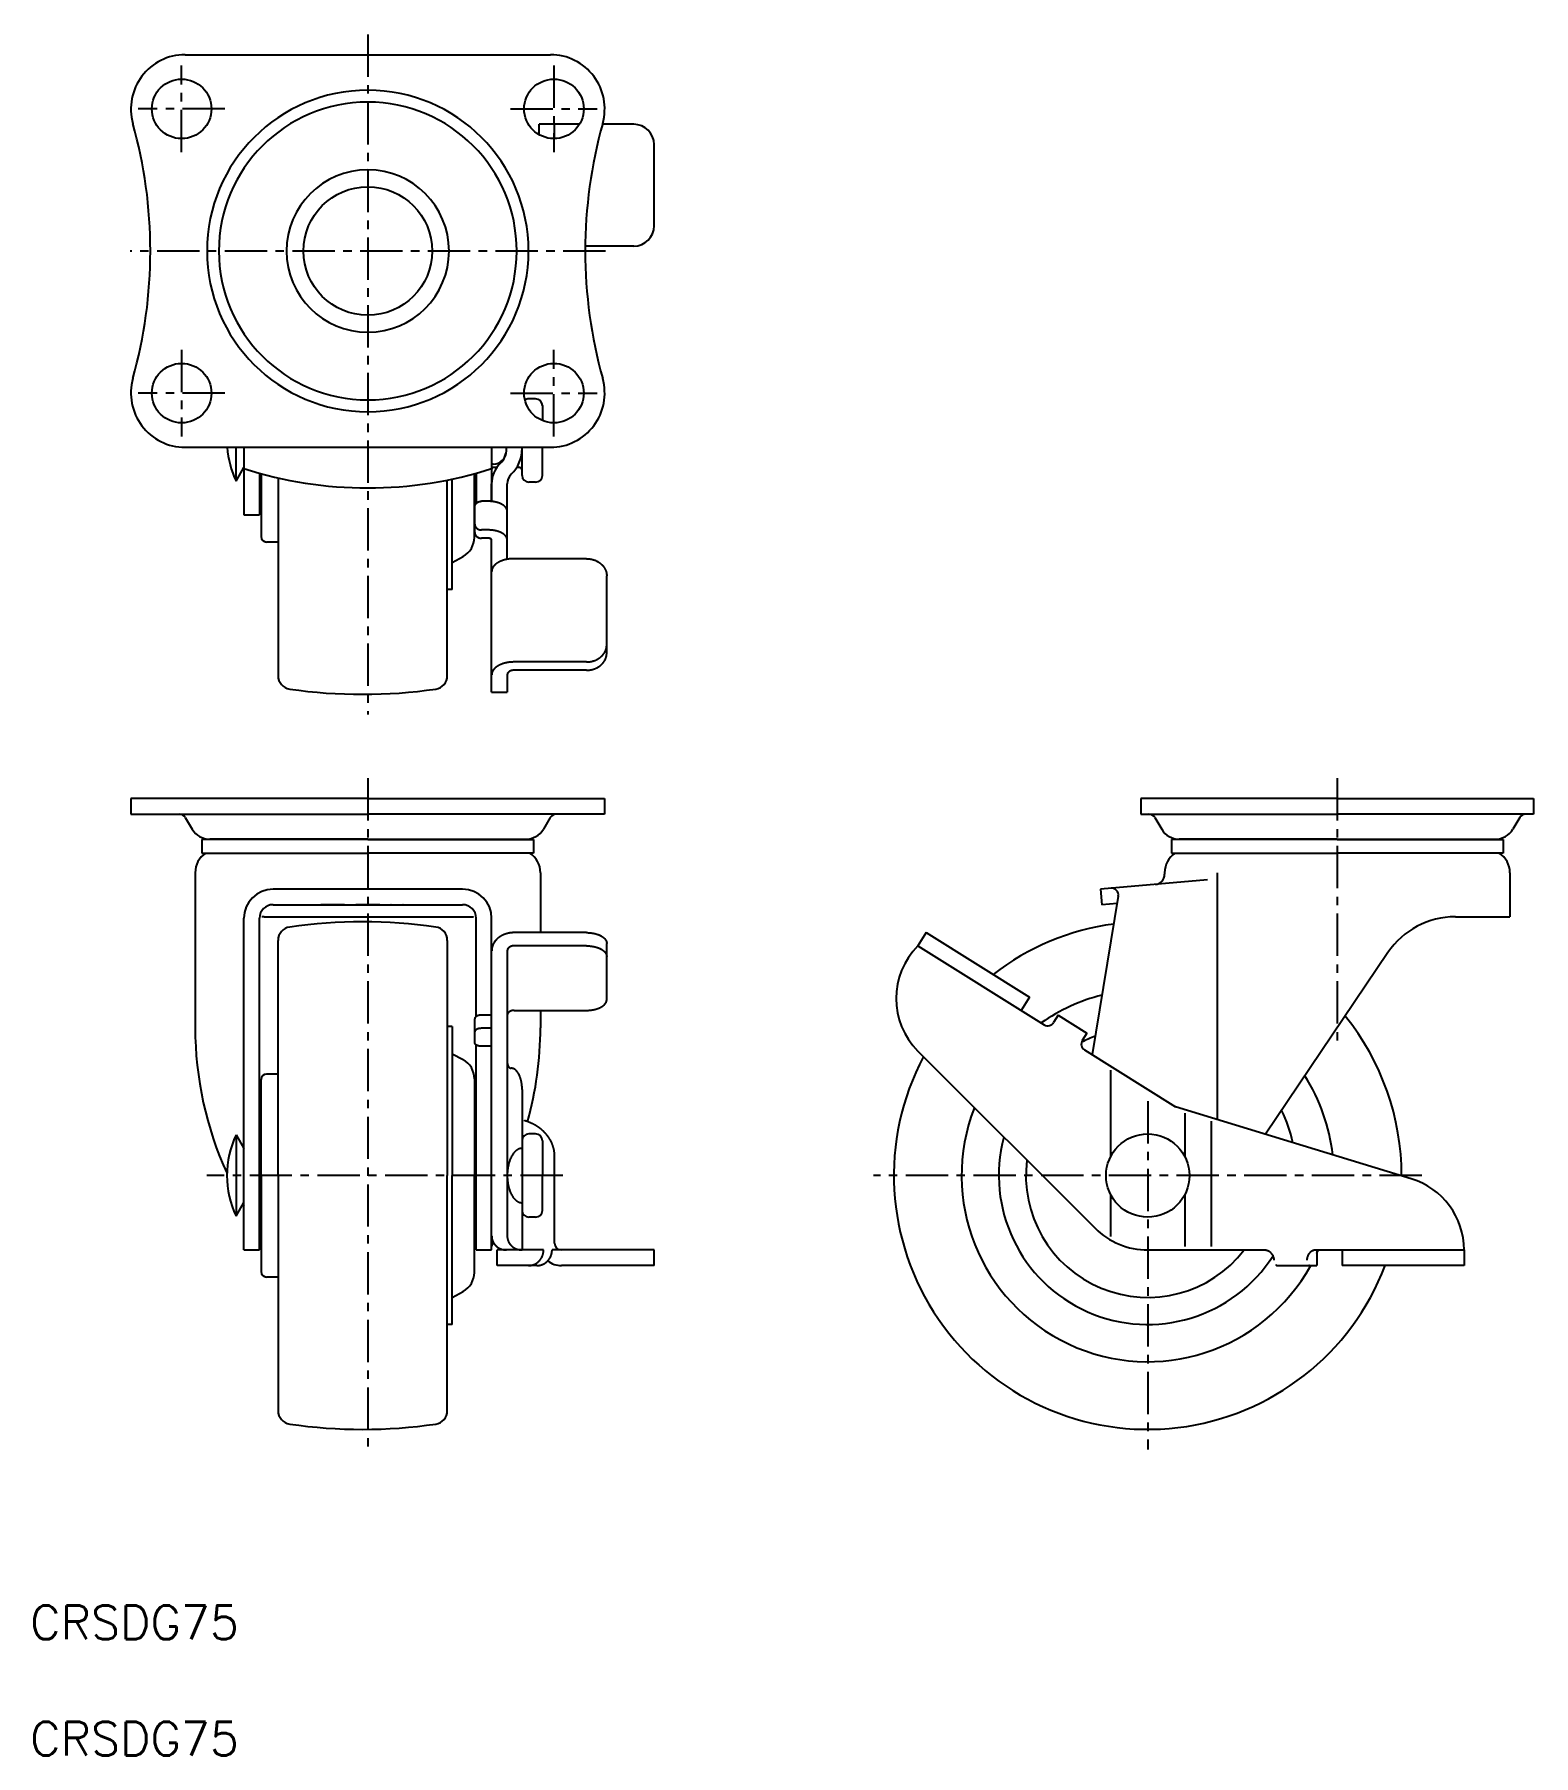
# Model space of a CAD drawing. Extents: x 3 to 224, y -11 to 243.
import ezdxf

# ---------------------------------------------------------------- set-up
doc = ezdxf.new("R2010")
doc.units = 0
doc.header["$LTSCALE"] = 5
doc.linetypes.add('CENTER', pattern=[2, 1.25, -0.25, 0.25, -0.25])
doc.layers.get('0').update_dxf_attribs({"linetype": 'CONTINUOUS'})
doc.layers.add('CENTER', color=1, linetype='CENTER')
doc.styles.get("Standard").update_dxf_attribs({"font": 'txt.shx'})

msp = doc.modelspace()

# ---------------------------------------------------------------- texts
for p in [(2.05126, 5.865243), (2.05126, -11.316277)]:
    msp.add_text('CRSDG75', height=5).set_placement(p)

# ---------------------------------------------------------------- linework, layer by layer
at = {"color": 7, "linetype": 'CONTINUOUS'}
for p, q in [((24.942576, 239.983358), (78.942576, 239.983358)), ((83.207331, 229.705944), (77.242576, 229.705944)), ((77.242576, 228.172846), (77.242576, 229.705944)), ((79.542576, 227.584495), (79.542576, 229.705944)), ((91.242576, 229.705944), (86.612759, 229.705944)), ((94.242576, 214.705944), (94.242576, 226.705944)), ((91.242576, 211.705944), (84.066209, 211.705944)), ((76.742576, 189.133358), (75.742576, 189.133358)), ((77.742576, 188.133358), (77.742576, 185.925033)), ((24.942576, 181.983358), (78.942576, 181.983358)), ((32.487875, 176.983358), (32.487875, 181.983358)), ((33.642576, 181.983358), (33.642576, 171.983358)), ((70.242576, 181.983358), (70.242576, 173.982545)), ((72.442576, 181.782195), (72.442576, 181.983358)), ((72.442576, 181.483358), (72.442576, 181.983358)), ((74.742576, 177.833358), (74.742576, 181.983358)), ((74.742576, 181.782195), (74.742576, 181.983358)), ((77.742576, 177.833358), (77.742576, 181.983358)), ((32.487875, 176.983358), (33.642576, 178.983358)), ((35.942576, 178.156029), (35.942576, 171.983358)), ((36.192576, 178.087439), (36.192576, 168.783358)), ((67.692576, 168.675459), (67.692576, 178.087439)), ((67.942576, 178.156029), (67.942576, 173.667175)), ((70.442576, 179.483358), (70.242576, 179.483358)), ((70.991054, 178.983358), (70.242576, 178.983358)), ((74.342576, 178.983358), (73.943299, 178.983358)), ((38.692576, 177.464665), (38.692576, 148.242442)), ((63.692576, 148.242442), (63.692576, 177.145127)), ((64.392576, 160.983358), (64.392576, 177.289257)), ((70.242576, 173.982545), (70.242576, 176.559169)), ((72.542576, 165.436405), (72.542576, 176.559169)), ((76.742576, 176.833358), (75.742576, 176.833358)), ((67.742576, 169.395387), (67.742576, 173.158346)), ((69.742576, 174.006394), (68.742576, 174.006394)), ((33.642576, 171.983358), (35.942576, 171.983358)), ((38.692576, 167.983358), (36.992576, 167.983358)), ((69.742576, 169.766153), (68.742576, 169.766153)), ((69.742576, 168.547339), (68.742576, 168.547339)), ((70.242576, 147.453872), (70.242576, 168.282379)), ((64.392576, 164.983358), (66.014861, 165.860739)), ((84.242576, 165.525913), (73.542576, 165.525913)), ((87.242576, 151.586377), (87.242576, 162.981769)), ((64.392576, 160.983358), (63.692576, 160.983358)), ((84.242576, 150.261047), (73.542576, 150.261047)), ((72.542576, 148.357408), (72.542576, 145.820407)), ((84.242576, 149.042233), (73.542576, 149.042233)), ((70.242576, 145.820407), (70.242576, 147.453872)), ((70.242576, 145.820407), (72.542576, 145.820407)), ((16.950749, 130.080479), (16.950749, 127.780479)), ((51.942576, 130.080479), (16.950749, 130.080479)), ((51.942576, 130.080479), (86.934402, 130.080479)), ((86.934402, 130.080479), (86.934402, 127.780479)), ((166.164696, 130.080479), (166.164696, 127.780479)), ((195.164696, 130.080479), (166.164696, 130.080479)), ((195.164696, 130.080479), (224.164696, 130.080479)), ((224.164696, 130.080479), (224.164696, 127.780479)), ((16.950749, 127.780479), (51.942576, 127.780479)), ((24.982697, 127.288237), (26.002943, 125.557208)), ((86.934402, 127.780479), (51.942576, 127.780479)), ((78.902454, 127.288237), (77.882208, 125.557208)), ((166.164696, 127.780479), (195.164696, 127.780479)), ((168.204817, 127.288237), (169.225063, 125.557208)), ((224.164696, 127.780479), (195.164696, 127.780479)), ((222.124574, 127.288237), (221.104328, 125.557208)), ((27.442576, 124.037784), (27.442576, 122.037784)), ((51.942576, 124.037784), (27.442576, 124.037784)), ((51.942576, 124.080479), (28.587444, 124.080479)), ((51.942576, 124.080479), (75.297707, 124.080479)), ((51.942576, 124.037784), (76.442576, 124.037784)), ((76.442576, 124.037784), (76.442576, 122.037784)), ((195.164696, 124.037784), (170.664696, 124.037784)), ((170.664696, 124.037784), (170.664696, 122.037784)), ((195.164696, 124.080479), (171.809564, 124.080479)), ((195.164696, 124.080479), (218.519827, 124.080479)), ((195.164696, 124.037784), (219.664696, 124.037784)), ((219.664696, 124.037784), (219.664696, 122.037784)), ((27.442576, 122.037784), (51.942576, 122.037784)), ((76.442576, 122.037784), (51.942576, 122.037784)), ((170.664696, 122.037784), (195.164696, 122.037784)), ((219.664696, 122.037784), (195.164696, 122.037784)), ((26.442576, 119.122479), (26.442576, 96.222978)), ((77.442576, 119.122479), (77.442576, 110.274116)), ((175.981109, 118.075094), (160.164696, 116.691337)), ((169.664696, 119.122479), (169.664696, 118.896976)), ((177.406317, 119.122479), (177.406317, 82.675401)), ((220.664696, 119.122479), (220.664696, 112.622479)), ((65.942576, 116.691337), (37.942576, 116.691337)), ((162.814311, 115.670548), (158.957247, 92.243419)), ((160.164696, 116.691337), (160.365154, 114.400089)), ((162.637879, 114.598927), (160.365154, 114.400089)), ((33.642576, 63.382479), (33.642576, 112.391337)), ((35.942576, 63.382479), (35.942576, 112.400089)), ((36.642576, 112.622479), (67.242576, 112.622479)), ((37.942576, 114.400089), (65.942576, 114.400089)), ((45.01075, 114.400089), (44.992571, 114.362479)), ((48.478474, 114.362479), (44.992571, 114.362479)), ((46.735523, 114.362479), (46.765442, 114.400089)), ((48.478474, 114.362479), (48.521902, 114.400089)), ((50.164401, 114.400089), (50.199624, 114.362479)), ((53.685527, 114.362479), (50.199624, 114.362479)), ((53.72075, 114.400089), (53.685527, 114.362479)), ((55.406677, 114.362479), (55.363249, 114.400089)), ((55.406677, 114.362479), (58.89258, 114.362479)), ((57.149629, 114.362479), (57.119709, 114.400089)), ((58.874402, 114.400089), (58.89258, 114.362479)), ((67.942576, 97.874005), (67.942576, 112.400089)), ((70.242576, 63.382479), (70.242576, 112.391337)), ((212.606812, 112.622479), (220.664696, 112.622479)), ((84.242576, 110.274116), (73.542576, 110.274116)), ((134.442384, 110.274116), (133.22357, 108.323605)), ((134.442384, 110.274116), (149.70725, 100.735569)), ((38.692576, 74.382479), (38.692576, 109.123396)), ((63.692576, 109.123396), (63.692576, 74.382479)), ((72.542576, 107.572353), (72.542576, 65.453325)), ((84.242576, 108.323605), (73.542576, 108.323605)), ((87.242576, 100.374816), (87.242576, 108.684358)), ((133.22357, 108.323605), (151.880628, 96.665381)), ((202.658361, 107.332794), (184.552971, 80.49045)), ((149.70725, 100.735569), (148.488436, 98.785058)), ((67.742576, 94.015785), (67.742576, 97.556053)), ((70.242576, 98.085973), (68.742576, 98.085973)), ((73.542576, 98.785058), (84.242576, 98.785058)), ((77.442576, 98.785058), (77.442576, 96.222978)), ((153.947491, 98.085973), (153.258596, 96.98351)), ((153.947491, 98.085973), (158.187731, 95.436376)), ((64.392576, 96.382479), (63.692576, 96.382479)), ((64.392576, 96.382479), (64.392576, 74.382479)), ((70.242576, 96.135462), (68.742576, 96.135462)), ((158.187731, 95.436376), (157.498836, 94.333914)), ((64.392576, 92.382479), (66.014861, 91.505099)), ((67.942576, 63.382479), (67.942576, 93.697833)), ((70.242576, 93.485866), (68.742576, 93.485866)), ((133.22357, 92.767256), (159.386521, 66.604305)), ((157.816965, 92.955946), (171.264032, 84.553286)), ((38.692576, 89.382479), (36.992576, 89.382479)), ((161.664696, 89.962028), (161.664696, 77.134297)), ((36.192576, 74.382479), (36.192576, 88.582479)), ((67.692576, 88.690379), (67.692576, 74.382479)), ((74.742576, 87.112479), (74.742576, 63.382479)), ((206.10337, 73.901832), (171.264032, 84.553286)), ((172.664696, 83.602215), (172.664696, 77.134297)), ((176.531392, 82.420047), (176.531392, 63.882479)), ((32.487875, 80.382479), (32.487875, 68.382479)), ((32.487875, 80.382479), (33.642576, 78.382479)), ((76.742576, 80.532479), (75.742576, 80.532479)), ((77.742576, 79.532479), (77.742576, 74.382479)), ((36.192576, 78.382479), (35.942576, 78.382479)), ((67.942576, 78.382479), (67.692576, 78.382479)), ((79.542576, 64.382479), (79.542576, 77.24612)), ((36.192576, 74.382479), (36.192576, 60.182479)), ((38.692576, 74.382479), (38.692576, 39.641563)), ((63.692576, 39.641563), (63.692576, 74.382479)), ((64.392576, 52.382479), (64.392576, 74.382479)), ((67.692576, 60.07458), (67.692576, 74.382479)), ((77.742576, 69.232479), (77.742576, 74.382479)), ((161.664696, 71.630662), (161.664696, 65.3562)), ((172.664696, 71.630662), (172.664696, 63.882479)), ((32.487875, 68.382479), (33.642576, 70.382479)), ((36.192576, 70.382479), (35.942576, 70.382479)), ((67.942576, 70.382479), (67.692576, 70.382479)), ((76.742576, 68.232479), (75.742576, 68.232479)), ((33.642576, 63.382479), (35.942576, 63.382479)), ((67.942576, 63.382479), (70.242576, 63.382479)), ((77.912576, 63.382479), (71.052576, 63.382479)), ((71.052576, 61.082479), (71.052576, 63.382479)), ((76.922576, 61.082479), (71.052576, 61.082479)), ((94.242576, 63.382479), (79.162576, 63.382479)), ((94.242576, 61.082479), (80.542576, 61.082479)), ((94.242576, 61.082479), (94.242576, 63.382479)), ((167.164696, 63.382479), (184.28774, 63.382479)), ((186.274199, 61.082479), (192.147182, 61.082479)), ((192.033707, 63.382479), (213.887281, 63.382479)), ((192.147182, 63.382479), (192.147182, 61.082479)), ((195.887281, 63.382479), (195.887281, 61.082479)), ((213.887281, 61.082479), (195.887281, 61.082479)), ((213.887281, 63.382479), (213.887281, 61.082479)), ((38.692576, 59.382479), (36.992576, 59.382479)), ((64.392576, 56.382479), (66.014861, 57.25986)), ((64.392576, 52.382479), (63.692576, 52.382479))]:
    msp.add_line(p, q, dxfattribs=at)
for points in [[(67.7426, 173.158, 0), (67.7427, 173.169, 0), (67.7429, 173.179, 0), (67.7433, 173.19, 0), (67.7438, 173.2, 0), (67.7445, 173.21, 0), (67.7453, 173.221, 0), (67.7463, 173.231, 0), (67.7474, 173.241, 0), (67.7487, 173.252, 0), (67.7501, 173.262, 0), (67.7517, 173.272, 0), (67.7534, 173.283, 0), (67.7553, 173.293, 0), (67.7573, 173.303, 0), (67.7595, 173.314, 0), (67.7618, 173.324, 0), (67.7643, 173.334, 0), (67.7669, 173.344, 0), (67.7696, 173.354, 0), (67.7725, 173.364, 0), (67.7756, 173.374, 0), (67.7788, 173.385, 0), (67.7821, 173.395, 0), (67.7856, 173.405, 0), (67.7893, 173.414, 0), (67.793, 173.424, 0), (67.797, 173.434, 0), (67.801, 173.444, 0), (67.8052, 173.454, 0), (67.8096, 173.464, 0), (67.8141, 173.473, 0), (67.8187, 173.483, 0), (67.8235, 173.492, 0), (67.8284, 173.502, 0), (67.8334, 173.511, 0), (67.8386, 173.521, 0), (67.8439, 173.53, 0), (67.8494, 173.54, 0), (67.8549, 173.549, 0), (67.8607, 173.558, 0), (67.8665, 173.567, 0), (67.8725, 173.576, 0), (67.8786, 173.585, 0), (67.8848, 173.594, 0), (67.8912, 173.603, 0), (67.8977, 173.612, 0), (67.9044, 173.621, 0), (67.9111, 173.629, 0), (67.918, 173.638, 0), (67.925, 173.647, 0), (67.9321, 173.655, 0), (67.9394, 173.664, 0), (67.9467, 173.672, 0), (67.9542, 173.68, 0), (67.9618, 173.688, 0), (67.9696, 173.696, 0), (67.9774, 173.704, 0), (67.9854, 173.712, 0), (67.9934, 173.72, 0), (68.0016, 173.728, 0), (68.0099, 173.736, 0), (68.0183, 173.743, 0), (68.0268, 173.751, 0), (68.0355, 173.758, 0), (68.0442, 173.765, 0), (68.053, 173.773, 0), (68.062, 173.78, 0), (68.071, 173.787, 0), (68.0802, 173.794, 0), (68.0894, 173.8, 0), (68.0987, 173.807, 0), (68.1082, 173.814, 0), (68.1177, 173.82, 0), (68.1273, 173.827, 0), (68.1371, 173.833, 0), (68.1469, 173.84, 0), (68.1568, 173.846, 0), (68.1668, 173.852, 0), (68.1768, 173.858, 0), (68.187, 173.863, 0), (68.1973, 173.869, 0), (68.2076, 173.875, 0), (68.218, 173.88, 0), (68.2285, 173.886, 0), (68.239, 173.891, 0), (68.2497, 173.896, 0), (68.2604, 173.901, 0), (68.2712, 173.906, 0), (68.282, 173.911, 0), (68.293, 173.916, 0), (68.304, 173.92, 0), (68.315, 173.925, 0), (68.3261, 173.929, 0), (68.3373, 173.934, 0), (68.3486, 173.938, 0), (68.3599, 173.942, 0), (68.3713, 173.946, 0), (68.3827, 173.95, 0), (68.3942, 173.953, 0), (68.4057, 173.957, 0), (68.4173, 173.96, 0), (68.4289, 173.964, 0), (68.4406, 173.967, 0), (68.4523, 173.97, 0), (68.4641, 173.973, 0), (68.4759, 173.976, 0), (68.4877, 173.978, 0), (68.4996, 173.981, 0), (68.5115, 173.983, 0), (68.5235, 173.986, 0), (68.5355, 173.988, 0), (68.5475, 173.99, 0), (68.5595, 173.992, 0), (68.5716, 173.994, 0), (68.5837, 173.996, 0), (68.5958, 173.997, 0), (68.608, 173.999, 0), (68.6202, 174, 0), (68.6324, 174.001, 0), (68.6446, 174.002, 0), (68.6568, 174.003, 0), (68.669, 174.004, 0), (68.6813, 174.005, 0), (68.6935, 174.005, 0), (68.7058, 174.006, 0), (68.718, 174.006, 0), (68.7303, 174.006, 0), (68.7426, 174.006, 0)], [(72.5426, 172.523, 0), (72.5424, 172.541, 0), (72.5417, 172.559, 0), (72.5407, 172.577, 0), (72.5392, 172.595, 0), (72.5373, 172.614, 0), (72.535, 172.632, 0), (72.5323, 172.65, 0), (72.5291, 172.668, 0), (72.5255, 172.686, 0), (72.5215, 172.704, 0), (72.5171, 172.722, 0), (72.5123, 172.74, 0), (72.507, 172.758, 0), (72.5014, 172.776, 0), (72.4953, 172.794, 0), (72.4888, 172.812, 0), (72.4819, 172.83, 0), (72.4745, 172.848, 0), (72.4668, 172.865, 0), (72.4587, 172.883, 0), (72.4501, 172.901, 0), (72.4411, 172.918, 0), (72.4318, 172.936, 0), (72.422, 172.953, 0), (72.4118, 172.971, 0), (72.4013, 172.988, 0), (72.3903, 173.005, 0), (72.3789, 173.022, 0), (72.3671, 173.04, 0), (72.355, 173.057, 0), (72.3424, 173.074, 0), (72.3294, 173.09, 0), (72.3161, 173.107, 0), (72.3024, 173.124, 0), (72.2882, 173.141, 0), (72.2737, 173.157, 0), (72.2589, 173.173, 0), (72.2436, 173.19, 0), (72.228, 173.206, 0), (72.212, 173.222, 0), (72.1956, 173.238, 0), (72.1788, 173.254, 0), (72.1617, 173.27, 0), (72.1442, 173.285, 0), (72.1264, 173.301, 0), (72.1082, 173.316, 0), (72.0896, 173.332, 0), (72.0707, 173.347, 0), (72.0514, 173.362, 0), (72.0318, 173.377, 0), (72.0119, 173.392, 0), (71.9916, 173.407, 0), (71.9709, 173.421, 0), (71.9499, 173.435, 0), (71.9286, 173.45, 0), (71.907, 173.464, 0), (71.885, 173.478, 0), (71.8628, 173.492, 0), (71.8402, 173.505, 0), (71.8172, 173.519, 0), (71.794, 173.532, 0), (71.7705, 173.546, 0), (71.7466, 173.559, 0), (71.7225, 173.572, 0), (71.698, 173.585, 0), (71.6733, 173.597, 0), (71.6483, 173.61, 0), (71.6229, 173.622, 0), (71.5973, 173.634, 0), (71.5715, 173.646, 0), (71.5453, 173.658, 0), (71.5189, 173.67, 0), (71.4922, 173.681, 0), (71.4652, 173.692, 0), (71.438, 173.703, 0), (71.4105, 173.714, 0), (71.3828, 173.725, 0), (71.3548, 173.736, 0), (71.3266, 173.746, 0), (71.2982, 173.756, 0), (71.2695, 173.766, 0), (71.2406, 173.776, 0), (71.2114, 173.786, 0), (71.1821, 173.795, 0), (71.1525, 173.805, 0), (71.1227, 173.814, 0), (71.0927, 173.823, 0), (71.0625, 173.831, 0), (71.0321, 173.84, 0), (71.0015, 173.848, 0), (70.9707, 173.856, 0), (70.9397, 173.864, 0), (70.9086, 173.872, 0), (70.8773, 173.879, 0), (70.8458, 173.886, 0), (70.8141, 173.893, 0), (70.7823, 173.9, 0), (70.7503, 173.907, 0), (70.7181, 173.913, 0), (70.6859, 173.92, 0), (70.6534, 173.926, 0), (70.6209, 173.932, 0), (70.5882, 173.937, 0), (70.5554, 173.943, 0), (70.5224, 173.948, 0), (70.4894, 173.953, 0), (70.4562, 173.957, 0), (70.4229, 173.962, 0), (70.3895, 173.966, 0), (70.3561, 173.97, 0), (70.3225, 173.974, 0), (70.2888, 173.978, 0), (70.2551, 173.981, 0), (70.2213, 173.985, 0), (70.1874, 173.988, 0), (70.1534, 173.99, 0), (70.1194, 173.993, 0), (70.0853, 173.995, 0), (70.0512, 173.997, 0), (70.017, 173.999, 0), (69.9828, 174.001, 0), (69.9486, 174.002, 0), (69.9143, 174.004, 0), (69.88, 174.005, 0), (69.8456, 174.005, 0), (69.8113, 174.006, 0), (69.7769, 174.006, 0), (69.7426, 174.006, 0)], [(67.7426, 170.614, 0), (67.7427, 170.604, 0), (67.7429, 170.593, 0), (67.7433, 170.583, 0), (67.7438, 170.573, 0), (67.7445, 170.562, 0), (67.7453, 170.552, 0), (67.7463, 170.541, 0), (67.7474, 170.531, 0), (67.7487, 170.521, 0), (67.7501, 170.51, 0), (67.7517, 170.5, 0), (67.7534, 170.49, 0), (67.7553, 170.479, 0), (67.7573, 170.469, 0), (67.7595, 170.459, 0), (67.7618, 170.449, 0), (67.7643, 170.439, 0), (67.7669, 170.428, 0), (67.7696, 170.418, 0), (67.7725, 170.408, 0), (67.7756, 170.398, 0), (67.7788, 170.388, 0), (67.7821, 170.378, 0), (67.7856, 170.368, 0), (67.7893, 170.358, 0), (67.793, 170.348, 0), (67.797, 170.338, 0), (67.801, 170.329, 0), (67.8052, 170.319, 0), (67.8096, 170.309, 0), (67.8141, 170.299, 0), (67.8187, 170.29, 0), (67.8235, 170.28, 0), (67.8284, 170.271, 0), (67.8334, 170.261, 0), (67.8386, 170.252, 0), (67.8439, 170.242, 0), (67.8494, 170.233, 0), (67.8549, 170.224, 0), (67.8607, 170.214, 0), (67.8665, 170.205, 0), (67.8725, 170.196, 0), (67.8786, 170.187, 0), (67.8848, 170.178, 0), (67.8912, 170.169, 0), (67.8977, 170.16, 0), (67.9044, 170.152, 0), (67.9111, 170.143, 0), (67.918, 170.134, 0), (67.925, 170.126, 0), (67.9321, 170.117, 0), (67.9394, 170.109, 0), (67.9467, 170.101, 0), (67.9542, 170.092, 0), (67.9618, 170.084, 0), (67.9696, 170.076, 0), (67.9774, 170.068, 0), (67.9854, 170.06, 0), (67.9934, 170.052, 0), (68.0016, 170.045, 0), (68.0099, 170.037, 0), (68.0183, 170.029, 0), (68.0268, 170.022, 0), (68.0355, 170.015, 0), (68.0442, 170.007, 0), (68.053, 170, 0), (68.062, 169.993, 0), (68.071, 169.986, 0), (68.0802, 169.979, 0), (68.0894, 169.972, 0), (68.0987, 169.965, 0), (68.1082, 169.959, 0), (68.1177, 169.952, 0), (68.1273, 169.946, 0), (68.1371, 169.939, 0), (68.1469, 169.933, 0), (68.1568, 169.927, 0), (68.1668, 169.921, 0), (68.1768, 169.915, 0), (68.187, 169.909, 0), (68.1973, 169.903, 0), (68.2076, 169.898, 0), (68.218, 169.892, 0), (68.2285, 169.887, 0), (68.239, 169.882, 0), (68.2497, 169.876, 0), (68.2604, 169.871, 0), (68.2712, 169.866, 0), (68.282, 169.861, 0), (68.293, 169.857, 0), (68.304, 169.852, 0), (68.315, 169.848, 0), (68.3261, 169.843, 0), (68.3373, 169.839, 0), (68.3486, 169.835, 0), (68.3599, 169.831, 0), (68.3713, 169.827, 0), (68.3827, 169.823, 0), (68.3942, 169.819, 0), (68.4057, 169.816, 0), (68.4173, 169.812, 0), (68.4289, 169.809, 0), (68.4406, 169.806, 0), (68.4523, 169.803, 0), (68.4641, 169.8, 0), (68.4759, 169.797, 0), (68.4877, 169.794, 0), (68.4996, 169.792, 0), (68.5115, 169.789, 0), (68.5235, 169.787, 0), (68.5355, 169.785, 0), (68.5475, 169.782, 0), (68.5595, 169.78, 0), (68.5716, 169.779, 0), (68.5837, 169.777, 0), (68.5958, 169.775, 0), (68.608, 169.774, 0), (68.6202, 169.773, 0), (68.6324, 169.771, 0), (68.6446, 169.77, 0), (68.6568, 169.769, 0), (68.669, 169.768, 0), (68.6813, 169.768, 0), (68.6935, 169.767, 0), (68.7058, 169.767, 0), (68.718, 169.766, 0), (68.7303, 169.766, 0), (68.7426, 169.766, 0)], [(67.7426, 169.395, 0), (67.7427, 169.385, 0), (67.7429, 169.375, 0), (67.7433, 169.364, 0), (67.7438, 169.354, 0), (67.7445, 169.343, 0), (67.7453, 169.333, 0), (67.7463, 169.323, 0), (67.7474, 169.312, 0), (67.7487, 169.302, 0), (67.7501, 169.292, 0), (67.7517, 169.281, 0), (67.7534, 169.271, 0), (67.7553, 169.261, 0), (67.7573, 169.25, 0), (67.7595, 169.24, 0), (67.7618, 169.23, 0), (67.7643, 169.22, 0), (67.7669, 169.21, 0), (67.7696, 169.199, 0), (67.7725, 169.189, 0), (67.7756, 169.179, 0), (67.7788, 169.169, 0), (67.7821, 169.159, 0), (67.7856, 169.149, 0), (67.7893, 169.139, 0), (67.793, 169.129, 0), (67.797, 169.12, 0), (67.801, 169.11, 0), (67.8052, 169.1, 0), (67.8096, 169.09, 0), (67.8141, 169.08, 0), (67.8187, 169.071, 0), (67.8235, 169.061, 0), (67.8284, 169.052, 0), (67.8334, 169.042, 0), (67.8386, 169.033, 0), (67.8439, 169.023, 0), (67.8494, 169.014, 0), (67.8549, 169.005, 0), (67.8607, 168.996, 0), (67.8665, 168.986, 0), (67.8725, 168.977, 0), (67.8786, 168.968, 0), (67.8848, 168.959, 0), (67.8912, 168.951, 0), (67.8977, 168.942, 0), (67.9044, 168.933, 0), (67.9111, 168.924, 0), (67.918, 168.916, 0), (67.925, 168.907, 0), (67.9321, 168.899, 0), (67.9394, 168.89, 0), (67.9467, 168.882, 0), (67.9542, 168.874, 0), (67.9618, 168.865, 0), (67.9696, 168.857, 0), (67.9774, 168.849, 0), (67.9854, 168.841, 0), (67.9934, 168.834, 0), (68.0016, 168.826, 0), (68.0099, 168.818, 0), (68.0183, 168.811, 0), (68.0268, 168.803, 0), (68.0355, 168.796, 0), (68.0442, 168.788, 0), (68.053, 168.781, 0), (68.062, 168.774, 0), (68.071, 168.767, 0), (68.0802, 168.76, 0), (68.0894, 168.753, 0), (68.0987, 168.746, 0), (68.1082, 168.74, 0), (68.1177, 168.733, 0), (68.1273, 168.727, 0), (68.1371, 168.72, 0), (68.1469, 168.714, 0), (68.1568, 168.708, 0), (68.1668, 168.702, 0), (68.1768, 168.696, 0), (68.187, 168.69, 0), (68.1973, 168.685, 0), (68.2076, 168.679, 0), (68.218, 168.673, 0), (68.2285, 168.668, 0), (68.239, 168.663, 0), (68.2497, 168.658, 0), (68.2604, 168.652, 0), (68.2712, 168.647, 0), (68.282, 168.643, 0), (68.293, 168.638, 0), (68.304, 168.633, 0), (68.315, 168.629, 0), (68.3261, 168.624, 0), (68.3373, 168.62, 0), (68.3486, 168.616, 0), (68.3599, 168.612, 0), (68.3713, 168.608, 0), (68.3827, 168.604, 0), (68.3942, 168.6, 0), (68.4057, 168.597, 0), (68.4173, 168.593, 0), (68.4289, 168.59, 0), (68.4406, 168.587, 0), (68.4523, 168.584, 0), (68.4641, 168.581, 0), (68.4759, 168.578, 0), (68.4877, 168.575, 0), (68.4996, 168.573, 0), (68.5115, 168.57, 0), (68.5235, 168.568, 0), (68.5355, 168.566, 0), (68.5475, 168.564, 0), (68.5595, 168.562, 0), (68.5716, 168.56, 0), (68.5837, 168.558, 0), (68.5958, 168.557, 0), (68.608, 168.555, 0), (68.6202, 168.554, 0), (68.6324, 168.553, 0), (68.6446, 168.551, 0), (68.6568, 168.55, 0), (68.669, 168.55, 0), (68.6813, 168.549, 0), (68.6935, 168.548, 0), (68.7058, 168.548, 0), (68.718, 168.548, 0), (68.7303, 168.547, 0), (68.7426, 168.547, 0)], [(72.5426, 168.282, 0), (72.5424, 168.301, 0), (72.5417, 168.319, 0), (72.5407, 168.337, 0), (72.5392, 168.355, 0), (72.5373, 168.373, 0), (72.535, 168.392, 0), (72.5323, 168.41, 0), (72.5291, 168.428, 0), (72.5255, 168.446, 0), (72.5215, 168.464, 0), (72.5171, 168.482, 0), (72.5123, 168.5, 0), (72.507, 168.518, 0), (72.5014, 168.536, 0), (72.4953, 168.554, 0), (72.4888, 168.572, 0), (72.4819, 168.59, 0), (72.4745, 168.607, 0), (72.4668, 168.625, 0), (72.4587, 168.643, 0), (72.4501, 168.661, 0), (72.4411, 168.678, 0), (72.4318, 168.696, 0), (72.422, 168.713, 0), (72.4118, 168.73, 0), (72.4013, 168.748, 0), (72.3903, 168.765, 0), (72.3789, 168.782, 0), (72.3671, 168.799, 0), (72.355, 168.816, 0), (72.3424, 168.833, 0), (72.3294, 168.85, 0), (72.3161, 168.867, 0), (72.3024, 168.884, 0), (72.2882, 168.9, 0), (72.2737, 168.917, 0), (72.2589, 168.933, 0), (72.2436, 168.95, 0), (72.228, 168.966, 0), (72.212, 168.982, 0), (72.1956, 168.998, 0), (72.1788, 169.014, 0), (72.1617, 169.03, 0), (72.1442, 169.045, 0), (72.1264, 169.061, 0), (72.1082, 169.076, 0), (72.0896, 169.092, 0), (72.0707, 169.107, 0), (72.0514, 169.122, 0), (72.0318, 169.137, 0), (72.0119, 169.152, 0), (71.9916, 169.166, 0), (71.9709, 169.181, 0), (71.9499, 169.195, 0), (71.9286, 169.21, 0), (71.907, 169.224, 0), (71.885, 169.238, 0), (71.8628, 169.252, 0), (71.8402, 169.265, 0), (71.8172, 169.279, 0), (71.794, 169.292, 0), (71.7705, 169.306, 0), (71.7466, 169.319, 0), (71.7225, 169.332, 0), (71.698, 169.344, 0), (71.6733, 169.357, 0), (71.6483, 169.369, 0), (71.6229, 169.382, 0), (71.5973, 169.394, 0), (71.5715, 169.406, 0), (71.5453, 169.418, 0), (71.5189, 169.429, 0), (71.4922, 169.441, 0), (71.4652, 169.452, 0), (71.438, 169.463, 0), (71.4105, 169.474, 0), (71.3828, 169.485, 0), (71.3548, 169.495, 0), (71.3266, 169.506, 0), (71.2982, 169.516, 0), (71.2695, 169.526, 0), (71.2406, 169.536, 0), (71.2114, 169.546, 0), (71.1821, 169.555, 0), (71.1525, 169.564, 0), (71.1227, 169.573, 0), (71.0927, 169.582, 0), (71.0625, 169.591, 0), (71.0321, 169.599, 0), (71.0015, 169.608, 0), (70.9707, 169.616, 0), (70.9397, 169.624, 0), (70.9086, 169.631, 0), (70.8773, 169.639, 0), (70.8458, 169.646, 0), (70.8141, 169.653, 0), (70.7823, 169.66, 0), (70.7503, 169.667, 0), (70.7181, 169.673, 0), (70.6859, 169.679, 0), (70.6534, 169.685, 0), (70.6209, 169.691, 0), (70.5882, 169.697, 0), (70.5554, 169.702, 0), (70.5224, 169.707, 0), (70.4894, 169.712, 0), (70.4562, 169.717, 0), (70.4229, 169.722, 0), (70.3895, 169.726, 0), (70.3561, 169.73, 0), (70.3225, 169.734, 0), (70.2888, 169.738, 0), (70.2551, 169.741, 0), (70.2213, 169.744, 0), (70.1874, 169.747, 0), (70.1534, 169.75, 0), (70.1194, 169.753, 0), (70.0853, 169.755, 0), (70.0512, 169.757, 0), (70.017, 169.759, 0), (69.9828, 169.761, 0), (69.9486, 169.762, 0), (69.9143, 169.763, 0), (69.88, 169.764, 0), (69.8456, 169.765, 0), (69.8113, 169.766, 0), (69.7769, 169.766, 0), (69.7426, 169.766, 0)], [(70.2426, 168.282, 0), (70.2425, 168.286, 0), (70.2424, 168.289, 0), (70.2422, 168.292, 0), (70.242, 168.295, 0), (70.2416, 168.299, 0), (70.2412, 168.302, 0), (70.2407, 168.305, 0), (70.2402, 168.308, 0), (70.2395, 168.312, 0), (70.2388, 168.315, 0), (70.238, 168.318, 0), (70.2372, 168.321, 0), (70.2362, 168.324, 0), (70.2352, 168.328, 0), (70.2341, 168.331, 0), (70.233, 168.334, 0), (70.2317, 168.337, 0), (70.2304, 168.34, 0), (70.229, 168.344, 0), (70.2276, 168.347, 0), (70.2261, 168.35, 0), (70.2245, 168.353, 0), (70.2228, 168.356, 0), (70.221, 168.359, 0), (70.2192, 168.362, 0), (70.2173, 168.365, 0), (70.2154, 168.369, 0), (70.2133, 168.372, 0), (70.2112, 168.375, 0), (70.2091, 168.378, 0), (70.2068, 168.381, 0), (70.2045, 168.384, 0), (70.2021, 168.387, 0), (70.1997, 168.39, 0), (70.1972, 168.393, 0), (70.1946, 168.396, 0), (70.1919, 168.399, 0), (70.1892, 168.402, 0), (70.1864, 168.404, 0), (70.1835, 168.407, 0), (70.1806, 168.41, 0), (70.1776, 168.413, 0), (70.1746, 168.416, 0), (70.1714, 168.419, 0), (70.1683, 168.421, 0), (70.165, 168.424, 0), (70.1617, 168.427, 0), (70.1583, 168.43, 0), (70.1549, 168.432, 0), (70.1514, 168.435, 0), (70.1478, 168.438, 0), (70.1442, 168.44, 0), (70.1405, 168.443, 0), (70.1367, 168.445, 0), (70.1329, 168.448, 0), (70.1291, 168.45, 0), (70.1252, 168.453, 0), (70.1212, 168.455, 0), (70.1171, 168.458, 0), (70.1131, 168.46, 0), (70.1089, 168.463, 0), (70.1047, 168.465, 0), (70.1004, 168.467, 0), (70.0961, 168.47, 0), (70.0918, 168.472, 0), (70.0873, 168.474, 0), (70.0829, 168.477, 0), (70.0784, 168.479, 0), (70.0738, 168.481, 0), (70.0692, 168.483, 0), (70.0645, 168.485, 0), (70.0598, 168.487, 0), (70.055, 168.489, 0), (70.0502, 168.491, 0), (70.0453, 168.493, 0), (70.0404, 168.495, 0), (70.0355, 168.497, 0), (70.0305, 168.499, 0), (70.0254, 168.501, 0), (70.0204, 168.503, 0), (70.0152, 168.504, 0), (70.0101, 168.506, 0), (70.0049, 168.508, 0), (69.9996, 168.51, 0), (69.9943, 168.511, 0), (69.989, 168.513, 0), (69.9837, 168.515, 0), (69.9783, 168.516, 0), (69.9728, 168.518, 0), (69.9674, 168.519, 0), (69.9619, 168.52, 0), (69.9564, 168.522, 0), (69.9508, 168.523, 0), (69.9452, 168.525, 0), (69.9396, 168.526, 0), (69.9339, 168.527, 0), (69.9282, 168.528, 0), (69.9225, 168.53, 0), (69.9168, 168.531, 0), (69.911, 168.532, 0), (69.9052, 168.533, 0), (69.8994, 168.534, 0), (69.8936, 168.535, 0), (69.8877, 168.536, 0), (69.8818, 168.537, 0), (69.8759, 168.538, 0), (69.87, 168.539, 0), (69.8641, 168.539, 0), (69.8581, 168.54, 0), (69.8521, 168.541, 0), (69.8461, 168.542, 0), (69.8401, 168.542, 0), (69.8341, 168.543, 0), (69.8281, 168.543, 0), (69.822, 168.544, 0), (69.8159, 168.544, 0), (69.8099, 168.545, 0), (69.8038, 168.545, 0), (69.7977, 168.546, 0), (69.7916, 168.546, 0), (69.7855, 168.546, 0), (69.7794, 168.547, 0), (69.7732, 168.547, 0), (69.7671, 168.547, 0), (69.761, 168.547, 0), (69.7548, 168.547, 0), (69.7487, 168.547, 0), (69.7426, 168.547, 0)], [(73.5426, 165.526, 0), (73.5021, 165.526, 0), (73.4616, 165.525, 0), (73.4211, 165.525, 0), (73.3807, 165.524, 0), (73.3402, 165.522, 0), (73.2998, 165.521, 0), (73.2594, 165.519, 0), (73.2191, 165.517, 0), (73.1788, 165.514, 0), (73.1386, 165.512, 0), (73.0985, 165.509, 0), (73.0584, 165.505, 0), (73.0183, 165.502, 0), (72.9784, 165.498, 0), (72.9385, 165.494, 0), (72.8988, 165.489, 0), (72.8591, 165.485, 0), (72.8195, 165.48, 0), (72.7801, 165.474, 0), (72.7407, 165.469, 0), (72.7015, 165.463, 0), (72.6624, 165.457, 0), (72.6235, 165.451, 0), (72.5846, 165.444, 0), (72.546, 165.437, 0), (72.5074, 165.43, 0), (72.4691, 165.422, 0), (72.4308, 165.415, 0), (72.3928, 165.407, 0), (72.3549, 165.398, 0), (72.3172, 165.39, 0), (72.2797, 165.381, 0), (72.2424, 165.372, 0), (72.2053, 165.363, 0), (72.1684, 165.353, 0), (72.1316, 165.343, 0), (72.0951, 165.333, 0), (72.0589, 165.323, 0), (72.0228, 165.312, 0), (71.987, 165.301, 0), (71.9514, 165.29, 0), (71.916, 165.279, 0), (71.8809, 165.267, 0), (71.846, 165.255, 0), (71.8114, 165.243, 0), (71.7771, 165.231, 0), (71.743, 165.218, 0), (71.7092, 165.205, 0), (71.6757, 165.192, 0), (71.6424, 165.179, 0), (71.6094, 165.165, 0), (71.5768, 165.151, 0), (71.5444, 165.137, 0), (71.5123, 165.123, 0), (71.4805, 165.109, 0), (71.4491, 165.094, 0), (71.4179, 165.079, 0), (71.3871, 165.064, 0), (71.3566, 165.048, 0), (71.3264, 165.033, 0), (71.2966, 165.017, 0), (71.2671, 165.001, 0), (71.2379, 164.985, 0), (71.2091, 164.968, 0), (71.1807, 164.952, 0), (71.1526, 164.935, 0), (71.1248, 164.918, 0), (71.0974, 164.901, 0), (71.0704, 164.883, 0), (71.0438, 164.866, 0), (71.0175, 164.848, 0), (70.9916, 164.83, 0), (70.9661, 164.812, 0), (70.941, 164.793, 0), (70.9163, 164.775, 0), (70.892, 164.756, 0), (70.8681, 164.737, 0), (70.8445, 164.718, 0), (70.8214, 164.699, 0), (70.7987, 164.68, 0), (70.7764, 164.66, 0), (70.7546, 164.641, 0), (70.7331, 164.621, 0), (70.7121, 164.601, 0), (70.6915, 164.581, 0), (70.6713, 164.561, 0), (70.6515, 164.54, 0), (70.6322, 164.52, 0), (70.6134, 164.499, 0), (70.5949, 164.478, 0), (70.577, 164.457, 0), (70.5594, 164.436, 0), (70.5423, 164.415, 0), (70.5257, 164.394, 0), (70.5095, 164.372, 0), (70.4938, 164.351, 0), (70.4785, 164.329, 0), (70.4637, 164.307, 0), (70.4494, 164.286, 0), (70.4355, 164.264, 0), (70.4221, 164.242, 0), (70.4091, 164.219, 0), (70.3967, 164.197, 0), (70.3847, 164.175, 0), (70.3732, 164.152, 0), (70.3621, 164.13, 0), (70.3516, 164.107, 0), (70.3415, 164.085, 0), (70.3319, 164.062, 0), (70.3228, 164.039, 0), (70.3141, 164.017, 0), (70.306, 163.994, 0), (70.2983, 163.971, 0), (70.2912, 163.948, 0), (70.2845, 163.925, 0), (70.2783, 163.902, 0), (70.2726, 163.878, 0), (70.2674, 163.855, 0), (70.2627, 163.832, 0), (70.2585, 163.809, 0), (70.2547, 163.786, 0), (70.2515, 163.762, 0), (70.2488, 163.739, 0), (70.2466, 163.716, 0), (70.2448, 163.692, 0), (70.2436, 163.669, 0), (70.2428, 163.646, 0), (70.2426, 163.622, 0)], [(84.2426, 165.526, 0), (84.2794, 165.526, 0), (84.3162, 165.525, 0), (84.353, 165.524, 0), (84.3898, 165.523, 0), (84.4265, 165.521, 0), (84.4633, 165.519, 0), (84.5, 165.517, 0), (84.5366, 165.514, 0), (84.5732, 165.51, 0), (84.6098, 165.507, 0), (84.6463, 165.503, 0), (84.6828, 165.498, 0), (84.7192, 165.494, 0), (84.7555, 165.488, 0), (84.7917, 165.483, 0), (84.8278, 165.477, 0), (84.8639, 165.471, 0), (84.8999, 165.464, 0), (84.9358, 165.457, 0), (84.9715, 165.45, 0), (85.0072, 165.442, 0), (85.0427, 165.434, 0), (85.0781, 165.425, 0), (85.1134, 165.416, 0), (85.1486, 165.407, 0), (85.1836, 165.398, 0), (85.2185, 165.388, 0), (85.2532, 165.377, 0), (85.2878, 165.366, 0), (85.3223, 165.355, 0), (85.3565, 165.344, 0), (85.3906, 165.332, 0), (85.4246, 165.32, 0), (85.4583, 165.308, 0), (85.4919, 165.295, 0), (85.5252, 165.282, 0), (85.5584, 165.268, 0), (85.5914, 165.254, 0), (85.6242, 165.24, 0), (85.6568, 165.226, 0), (85.6891, 165.211, 0), (85.7213, 165.195, 0), (85.7532, 165.18, 0), (85.7849, 165.164, 0), (85.8163, 165.148, 0), (85.8476, 165.131, 0), (85.8786, 165.114, 0), (85.9093, 165.097, 0), (85.9398, 165.08, 0), (85.97, 165.062, 0), (86, 165.044, 0), (86.0297, 165.025, 0), (86.0591, 165.006, 0), (86.0883, 164.987, 0), (86.1172, 164.968, 0), (86.1458, 164.948, 0), (86.1741, 164.928, 0), (86.2021, 164.908, 0), (86.2298, 164.888, 0), (86.2573, 164.867, 0), (86.2844, 164.846, 0), (86.3112, 164.824, 0), (86.3377, 164.803, 0), (86.3639, 164.781, 0), (86.3898, 164.759, 0), (86.4153, 164.736, 0), (86.4405, 164.713, 0), (86.4654, 164.69, 0), (86.49, 164.667, 0), (86.5142, 164.644, 0), (86.5381, 164.62, 0), (86.5616, 164.596, 0), (86.5848, 164.572, 0), (86.6076, 164.547, 0), (86.6301, 164.522, 0), (86.6522, 164.497, 0), (86.6739, 164.472, 0), (86.6953, 164.447, 0), (86.7163, 164.421, 0), (86.737, 164.395, 0), (86.7573, 164.369, 0), (86.7771, 164.343, 0), (86.7966, 164.316, 0), (86.8158, 164.29, 0), (86.8345, 164.263, 0), (86.8528, 164.236, 0), (86.8708, 164.209, 0), (86.8883, 164.181, 0), (86.9055, 164.153, 0), (86.9222, 164.126, 0), (86.9386, 164.098, 0), (86.9545, 164.07, 0), (86.9701, 164.041, 0), (86.9852, 164.013, 0), (86.9999, 163.984, 0), (87.0142, 163.955, 0), (87.0281, 163.926, 0), (87.0416, 163.897, 0), (87.0546, 163.868, 0), (87.0672, 163.839, 0), (87.0794, 163.809, 0), (87.0912, 163.78, 0), (87.1025, 163.75, 0), (87.1134, 163.72, 0), (87.1239, 163.69, 0), (87.1339, 163.66, 0), (87.1435, 163.63, 0), (87.1527, 163.6, 0), (87.1614, 163.57, 0), (87.1697, 163.539, 0), (87.1775, 163.509, 0), (87.1849, 163.478, 0), (87.1919, 163.447, 0), (87.1984, 163.417, 0), (87.2045, 163.386, 0), (87.2101, 163.355, 0), (87.2153, 163.324, 0), (87.22, 163.293, 0), (87.2243, 163.262, 0), (87.2281, 163.231, 0), (87.2315, 163.2, 0), (87.2344, 163.169, 0), (87.2369, 163.138, 0), (87.239, 163.107, 0), (87.2405, 163.075, 0), (87.2417, 163.044, 0), (87.2424, 163.013, 0), (87.2426, 162.982, 0)], [(84.2426, 150.261, 0), (84.2794, 150.261, 0), (84.3162, 150.262, 0), (84.353, 150.263, 0), (84.3898, 150.264, 0), (84.4265, 150.266, 0), (84.4633, 150.268, 0), (84.5, 150.27, 0), (84.5366, 150.273, 0), (84.5732, 150.277, 0), (84.6098, 150.28, 0), (84.6463, 150.284, 0), (84.6828, 150.289, 0), (84.7192, 150.293, 0), (84.7555, 150.299, 0), (84.7917, 150.304, 0), (84.8278, 150.31, 0), (84.8639, 150.316, 0), (84.8999, 150.323, 0), (84.9358, 150.33, 0), (84.9715, 150.337, 0), (85.0072, 150.345, 0), (85.0427, 150.353, 0), (85.0781, 150.362, 0), (85.1134, 150.371, 0), (85.1486, 150.38, 0), (85.1836, 150.389, 0), (85.2185, 150.399, 0), (85.2532, 150.41, 0), (85.2878, 150.42, 0), (85.3223, 150.432, 0), (85.3565, 150.443, 0), (85.3906, 150.455, 0), (85.4246, 150.467, 0), (85.4583, 150.479, 0), (85.4919, 150.492, 0), (85.5252, 150.505, 0), (85.5584, 150.519, 0), (85.5914, 150.533, 0), (85.6242, 150.547, 0), (85.6568, 150.561, 0), (85.6891, 150.576, 0), (85.7213, 150.592, 0), (85.7532, 150.607, 0), (85.7849, 150.623, 0), (85.8163, 150.639, 0), (85.8476, 150.656, 0), (85.8786, 150.673, 0), (85.9093, 150.69, 0), (85.9398, 150.707, 0), (85.97, 150.725, 0), (86, 150.743, 0), (86.0297, 150.762, 0), (86.0591, 150.78, 0), (86.0883, 150.8, 0), (86.1172, 150.819, 0), (86.1458, 150.839, 0), (86.1741, 150.858, 0), (86.2021, 150.879, 0), (86.2298, 150.899, 0), (86.2573, 150.92, 0), (86.2844, 150.941, 0), (86.3112, 150.963, 0), (86.3377, 150.984, 0), (86.3639, 151.006, 0), (86.3898, 151.028, 0), (86.4153, 151.051, 0), (86.4405, 151.074, 0), (86.4654, 151.097, 0), (86.49, 151.12, 0), (86.5142, 151.143, 0), (86.5381, 151.167, 0), (86.5616, 151.191, 0), (86.5848, 151.215, 0), (86.6076, 151.24, 0), (86.6301, 151.265, 0), (86.6522, 151.29, 0), (86.6739, 151.315, 0), (86.6953, 151.34, 0), (86.7163, 151.366, 0), (86.737, 151.392, 0), (86.7573, 151.418, 0), (86.7771, 151.444, 0), (86.7966, 151.471, 0), (86.8158, 151.497, 0), (86.8345, 151.524, 0), (86.8528, 151.551, 0), (86.8708, 151.578, 0), (86.8883, 151.606, 0), (86.9055, 151.634, 0), (86.9222, 151.661, 0), (86.9386, 151.689, 0), (86.9545, 151.717, 0), (86.9701, 151.746, 0), (86.9852, 151.774, 0), (86.9999, 151.803, 0), (87.0142, 151.832, 0), (87.0281, 151.861, 0), (87.0416, 151.89, 0), (87.0546, 151.919, 0), (87.0672, 151.948, 0), (87.0794, 151.978, 0), (87.0912, 152.007, 0), (87.1025, 152.037, 0), (87.1134, 152.067, 0), (87.1239, 152.097, 0), (87.1339, 152.127, 0), (87.1435, 152.157, 0), (87.1527, 152.187, 0), (87.1614, 152.217, 0), (87.1697, 152.248, 0), (87.1775, 152.278, 0), (87.1849, 152.309, 0), (87.1919, 152.34, 0), (87.1984, 152.37, 0), (87.2045, 152.401, 0), (87.2101, 152.432, 0), (87.2153, 152.463, 0), (87.22, 152.494, 0), (87.2243, 152.525, 0), (87.2281, 152.556, 0), (87.2315, 152.587, 0), (87.2344, 152.618, 0), (87.2369, 152.649, 0), (87.239, 152.68, 0), (87.2405, 152.712, 0), (87.2417, 152.743, 0), (87.2424, 152.774, 0), (87.2426, 152.805, 0)], [(73.5426, 150.261, 0), (73.5021, 150.261, 0), (73.4616, 150.26, 0), (73.4211, 150.26, 0), (73.3807, 150.259, 0), (73.3402, 150.257, 0), (73.2998, 150.256, 0), (73.2594, 150.254, 0), (73.2191, 150.252, 0), (73.1788, 150.249, 0), (73.1386, 150.247, 0), (73.0985, 150.244, 0), (73.0584, 150.24, 0), (73.0183, 150.237, 0), (72.9784, 150.233, 0), (72.9385, 150.229, 0), (72.8988, 150.224, 0), (72.8591, 150.22, 0), (72.8195, 150.215, 0), (72.7801, 150.21, 0), (72.7407, 150.204, 0), (72.7015, 150.198, 0), (72.6624, 150.192, 0), (72.6235, 150.186, 0), (72.5846, 150.179, 0), (72.546, 150.172, 0), (72.5074, 150.165, 0), (72.4691, 150.158, 0), (72.4308, 150.15, 0), (72.3928, 150.142, 0), (72.3549, 150.133, 0), (72.3172, 150.125, 0), (72.2797, 150.116, 0), (72.2424, 150.107, 0), (72.2053, 150.098, 0), (72.1684, 150.088, 0), (72.1316, 150.078, 0), (72.0951, 150.068, 0), (72.0589, 150.058, 0), (72.0228, 150.047, 0), (71.987, 150.036, 0), (71.9514, 150.025, 0), (71.916, 150.014, 0), (71.8809, 150.002, 0), (71.846, 149.99, 0), (71.8114, 149.978, 0), (71.7771, 149.966, 0), (71.743, 149.953, 0), (71.7092, 149.94, 0), (71.6757, 149.927, 0), (71.6424, 149.914, 0), (71.6094, 149.9, 0), (71.5768, 149.886, 0), (71.5444, 149.872, 0), (71.5123, 149.858, 0), (71.4805, 149.844, 0), (71.4491, 149.829, 0), (71.4179, 149.814, 0), (71.3871, 149.799, 0), (71.3566, 149.783, 0), (71.3264, 149.768, 0), (71.2966, 149.752, 0), (71.2671, 149.736, 0), (71.2379, 149.72, 0), (71.2091, 149.703, 0), (71.1807, 149.687, 0), (71.1526, 149.67, 0), (71.1248, 149.653, 0), (71.0974, 149.636, 0), (71.0704, 149.618, 0), (71.0438, 149.601, 0), (71.0175, 149.583, 0), (70.9916, 149.565, 0), (70.9661, 149.547, 0), (70.941, 149.529, 0), (70.9163, 149.51, 0), (70.892, 149.491, 0), (70.8681, 149.473, 0), (70.8445, 149.454, 0), (70.8214, 149.434, 0), (70.7987, 149.415, 0), (70.7764, 149.396, 0), (70.7546, 149.376, 0), (70.7331, 149.356, 0), (70.7121, 149.336, 0), (70.6915, 149.316, 0), (70.6713, 149.296, 0), (70.6515, 149.275, 0), (70.6322, 149.255, 0), (70.6134, 149.234, 0), (70.5949, 149.213, 0), (70.577, 149.192, 0), (70.5594, 149.171, 0), (70.5423, 149.15, 0), (70.5257, 149.129, 0), (70.5095, 149.107, 0), (70.4938, 149.086, 0), (70.4785, 149.064, 0), (70.4637, 149.043, 0), (70.4494, 149.021, 0), (70.4355, 148.999, 0), (70.4221, 148.977, 0), (70.4091, 148.955, 0), (70.3967, 148.932, 0), (70.3847, 148.91, 0), (70.3732, 148.888, 0), (70.3621, 148.865, 0), (70.3516, 148.843, 0), (70.3415, 148.82, 0), (70.3319, 148.797, 0), (70.3228, 148.774, 0), (70.3141, 148.752, 0), (70.306, 148.729, 0), (70.2983, 148.706, 0), (70.2912, 148.683, 0), (70.2845, 148.66, 0), (70.2783, 148.637, 0), (70.2726, 148.614, 0), (70.2674, 148.59, 0), (70.2627, 148.567, 0), (70.2585, 148.544, 0), (70.2547, 148.521, 0), (70.2515, 148.497, 0), (70.2488, 148.474, 0), (70.2466, 148.451, 0), (70.2448, 148.427, 0), (70.2436, 148.404, 0), (70.2428, 148.381, 0), (70.2426, 148.357, 0)], [(84.2426, 149.042, 0), (84.2794, 149.042, 0), (84.3162, 149.043, 0), (84.353, 149.044, 0), (84.3898, 149.045, 0), (84.4265, 149.047, 0), (84.4633, 149.049, 0), (84.5, 149.052, 0), (84.5366, 149.054, 0), (84.5732, 149.058, 0), (84.6098, 149.061, 0), (84.6463, 149.065, 0), (84.6828, 149.07, 0), (84.7192, 149.075, 0), (84.7555, 149.08, 0), (84.7917, 149.085, 0), (84.8278, 149.091, 0), (84.8639, 149.097, 0), (84.8999, 149.104, 0), (84.9358, 149.111, 0), (84.9715, 149.118, 0), (85.0072, 149.126, 0), (85.0427, 149.134, 0), (85.0781, 149.143, 0), (85.1134, 149.152, 0), (85.1486, 149.161, 0), (85.1836, 149.171, 0), (85.2185, 149.181, 0), (85.2532, 149.191, 0), (85.2878, 149.202, 0), (85.3223, 149.213, 0), (85.3565, 149.224, 0), (85.3906, 149.236, 0), (85.4246, 149.248, 0), (85.4583, 149.26, 0), (85.4919, 149.273, 0), (85.5252, 149.286, 0), (85.5584, 149.3, 0), (85.5914, 149.314, 0), (85.6242, 149.328, 0), (85.6568, 149.343, 0), (85.6891, 149.358, 0), (85.7213, 149.373, 0), (85.7532, 149.388, 0), (85.7849, 149.404, 0), (85.8163, 149.42, 0), (85.8476, 149.437, 0), (85.8786, 149.454, 0), (85.9093, 149.471, 0), (85.9398, 149.489, 0), (85.97, 149.506, 0), (86, 149.524, 0), (86.0297, 149.543, 0), (86.0591, 149.562, 0), (86.0883, 149.581, 0), (86.1172, 149.6, 0), (86.1458, 149.62, 0), (86.1741, 149.64, 0), (86.2021, 149.66, 0), (86.2298, 149.68, 0), (86.2573, 149.701, 0), (86.2844, 149.722, 0), (86.3112, 149.744, 0), (86.3377, 149.765, 0), (86.3639, 149.787, 0), (86.3898, 149.81, 0), (86.4153, 149.832, 0), (86.4405, 149.855, 0), (86.4654, 149.878, 0), (86.49, 149.901, 0), (86.5142, 149.925, 0), (86.5381, 149.948, 0), (86.5616, 149.972, 0), (86.5848, 149.997, 0), (86.6076, 150.021, 0), (86.6301, 150.046, 0), (86.6522, 150.071, 0), (86.6739, 150.096, 0), (86.6953, 150.121, 0), (86.7163, 150.147, 0), (86.737, 150.173, 0), (86.7573, 150.199, 0), (86.7771, 150.225, 0), (86.7966, 150.252, 0), (86.8158, 150.278, 0), (86.8345, 150.305, 0), (86.8528, 150.332, 0), (86.8708, 150.36, 0), (86.8883, 150.387, 0), (86.9055, 150.415, 0), (86.9222, 150.443, 0), (86.9386, 150.47, 0), (86.9545, 150.499, 0), (86.9701, 150.527, 0), (86.9852, 150.555, 0), (86.9999, 150.584, 0), (87.0142, 150.613, 0), (87.0281, 150.642, 0), (87.0416, 150.671, 0), (87.0546, 150.7, 0), (87.0672, 150.729, 0), (87.0794, 150.759, 0), (87.0912, 150.788, 0), (87.1025, 150.818, 0), (87.1134, 150.848, 0), (87.1239, 150.878, 0), (87.1339, 150.908, 0), (87.1435, 150.938, 0), (87.1527, 150.968, 0), (87.1614, 150.999, 0), (87.1697, 151.029, 0), (87.1775, 151.059, 0), (87.1849, 151.09, 0), (87.1919, 151.121, 0), (87.1984, 151.151, 0), (87.2045, 151.182, 0), (87.2101, 151.213, 0), (87.2153, 151.244, 0), (87.22, 151.275, 0), (87.2243, 151.306, 0), (87.2281, 151.337, 0), (87.2315, 151.368, 0), (87.2344, 151.399, 0), (87.2369, 151.43, 0), (87.239, 151.462, 0), (87.2405, 151.493, 0), (87.2417, 151.524, 0), (87.2424, 151.555, 0), (87.2426, 151.586, 0)], [(73.5426, 149.042, 0), (73.5303, 149.042, 0), (73.518, 149.042, 0), (73.5058, 149.042, 0), (73.4935, 149.041, 0), (73.4813, 149.041, 0), (73.469, 149.04, 0), (73.4568, 149.04, 0), (73.4446, 149.039, 0), (73.4324, 149.038, 0), (73.4202, 149.037, 0), (73.408, 149.036, 0), (73.3958, 149.035, 0), (73.3837, 149.034, 0), (73.3716, 149.032, 0), (73.3595, 149.031, 0), (73.3475, 149.029, 0), (73.3355, 149.027, 0), (73.3235, 149.026, 0), (73.3115, 149.024, 0), (73.2996, 149.022, 0), (73.2877, 149.02, 0), (73.2759, 149.017, 0), (73.2641, 149.015, 0), (73.2523, 149.013, 0), (73.2406, 149.01, 0), (73.2289, 149.008, 0), (73.2173, 149.005, 0), (73.2057, 149.002, 0), (73.1942, 148.999, 0), (73.1827, 148.996, 0), (73.1713, 148.993, 0), (73.1599, 148.99, 0), (73.1486, 148.987, 0), (73.1373, 148.983, 0), (73.1261, 148.98, 0), (73.115, 148.976, 0), (73.104, 148.973, 0), (73.093, 148.969, 0), (73.082, 148.965, 0), (73.0712, 148.961, 0), (73.0604, 148.957, 0), (73.0497, 148.953, 0), (73.039, 148.949, 0), (73.0285, 148.945, 0), (73.018, 148.94, 0), (73.0076, 148.936, 0), (72.9973, 148.931, 0), (72.987, 148.927, 0), (72.9768, 148.922, 0), (72.9668, 148.917, 0), (72.9568, 148.912, 0), (72.9469, 148.907, 0), (72.9371, 148.902, 0), (72.9273, 148.897, 0), (72.9177, 148.892, 0), (72.9082, 148.887, 0), (72.8987, 148.881, 0), (72.8894, 148.876, 0), (72.8802, 148.87, 0), (72.871, 148.865, 0), (72.862, 148.859, 0), (72.853, 148.853, 0), (72.8442, 148.848, 0), (72.8355, 148.842, 0), (72.8268, 148.836, 0), (72.8183, 148.83, 0), (72.8099, 148.824, 0), (72.8016, 148.817, 0), (72.7934, 148.811, 0), (72.7854, 148.805, 0), (72.7774, 148.798, 0), (72.7696, 148.792, 0), (72.7618, 148.785, 0), (72.7542, 148.779, 0), (72.7467, 148.772, 0), (72.7394, 148.765, 0), (72.7321, 148.759, 0), (72.725, 148.752, 0), (72.718, 148.745, 0), (72.7111, 148.738, 0), (72.7044, 148.731, 0), (72.6977, 148.724, 0), (72.6912, 148.717, 0), (72.6848, 148.709, 0), (72.6786, 148.702, 0), (72.6725, 148.695, 0), (72.6665, 148.688, 0), (72.6607, 148.68, 0), (72.6549, 148.673, 0), (72.6494, 148.665, 0), (72.6439, 148.658, 0), (72.6386, 148.65, 0), (72.6334, 148.643, 0), (72.6284, 148.635, 0), (72.6235, 148.627, 0), (72.6187, 148.619, 0), (72.6141, 148.612, 0), (72.6096, 148.604, 0), (72.6052, 148.596, 0), (72.601, 148.588, 0), (72.597, 148.58, 0), (72.593, 148.572, 0), (72.5893, 148.564, 0), (72.5856, 148.556, 0), (72.5821, 148.548, 0), (72.5788, 148.54, 0), (72.5756, 148.532, 0), (72.5725, 148.524, 0), (72.5696, 148.516, 0), (72.5669, 148.507, 0), (72.5643, 148.499, 0), (72.5618, 148.491, 0), (72.5595, 148.483, 0), (72.5573, 148.474, 0), (72.5553, 148.466, 0), (72.5534, 148.458, 0), (72.5517, 148.45, 0), (72.5501, 148.441, 0), (72.5487, 148.433, 0), (72.5474, 148.425, 0), (72.5463, 148.416, 0), (72.5453, 148.408, 0), (72.5445, 148.399, 0), (72.5438, 148.391, 0), (72.5433, 148.383, 0), (72.5429, 148.374, 0), (72.5427, 148.366, 0), (72.5426, 148.357, 0)], [(36.6426, 112.622, 0), (36.64, 112.622, 0), (36.6373, 112.622, 0), (36.6347, 112.622, 0), (36.6321, 112.622, 0), (36.6295, 112.622, 0), (36.6269, 112.622, 0), (36.6242, 112.622, 0), (36.6216, 112.622, 0), (36.619, 112.622, 0), (36.6164, 112.622, 0), (36.6138, 112.622, 0), (36.6111, 112.622, 0), (36.6085, 112.622, 0), (36.6059, 112.622, 0), (36.6033, 112.622, 0), (36.6007, 112.622, 0), (36.5981, 112.622, 0), (36.5954, 112.622, 0), (36.5928, 112.622, 0), (36.5902, 112.622, 0), (36.5876, 112.622, 0), (36.585, 112.622, 0), (36.5823, 112.622, 0), (36.5797, 112.622, 0), (36.5771, 112.622, 0), (36.5745, 112.622, 0), (36.5719, 112.622, 0), (36.5692, 112.622, 0), (36.5666, 112.622, 0), (36.564, 112.622, 0), (36.5614, 112.622, 0), (36.5588, 112.622, 0), (36.5561, 112.621, 0), (36.5535, 112.621, 0), (36.5509, 112.621, 0), (36.5483, 112.621, 0), (36.5457, 112.621, 0), (36.5431, 112.621, 0), (36.5404, 112.621, 0), (36.5378, 112.621, 0), (36.5352, 112.621, 0), (36.5326, 112.621, 0), (36.53, 112.621, 0), (36.5273, 112.621, 0), (36.5247, 112.621, 0), (36.5221, 112.621, 0), (36.5195, 112.62, 0), (36.5169, 112.62, 0), (36.5142, 112.62, 0), (36.5116, 112.62, 0), (36.509, 112.62, 0), (36.5064, 112.62, 0), (36.5038, 112.62, 0), (36.5012, 112.62, 0), (36.4985, 112.62, 0), (36.4959, 112.62, 0), (36.4933, 112.62, 0), (36.4907, 112.619, 0), (36.4881, 112.619, 0), (36.4854, 112.619, 0), (36.4828, 112.619, 0), (36.4802, 112.619, 0), (36.4776, 112.619, 0), (36.475, 112.619, 0), (36.4723, 112.619, 0), (36.4697, 112.619, 0), (36.4671, 112.618, 0), (36.4645, 112.618, 0), (36.4619, 112.618, 0), (36.4593, 112.618, 0), (36.4566, 112.618, 0), (36.454, 112.618, 0), (36.4514, 112.618, 0), (36.4488, 112.618, 0), (36.4462, 112.617, 0), (36.4435, 112.617, 0), (36.4409, 112.617, 0), (36.4383, 112.617, 0), (36.4357, 112.617, 0), (36.4331, 112.617, 0), (36.4305, 112.617, 0), (36.4278, 112.616, 0), (36.4252, 112.616, 0), (36.4226, 112.616, 0), (36.42, 112.616, 0), (36.4174, 112.616, 0), (36.4147, 112.616, 0), (36.4121, 112.616, 0), (36.4095, 112.615, 0), (36.4069, 112.615, 0), (36.4043, 112.615, 0), (36.4017, 112.615, 0), (36.399, 112.615, 0), (36.3964, 112.615, 0), (36.3938, 112.614, 0), (36.3912, 112.614, 0), (36.3886, 112.614, 0), (36.3859, 112.614, 0), (36.3833, 112.614, 0), (36.3807, 112.613, 0), (36.3781, 112.613, 0), (36.3755, 112.613, 0), (36.3729, 112.613, 0), (36.3702, 112.613, 0), (36.3676, 112.613, 0), (36.365, 112.612, 0), (36.3624, 112.612, 0), (36.3598, 112.612, 0), (36.3572, 112.612, 0), (36.3545, 112.612, 0), (36.3519, 112.611, 0), (36.3493, 112.611, 0), (36.3467, 112.611, 0), (36.3441, 112.611, 0), (36.3414, 112.611, 0), (36.3388, 112.61, 0), (36.3362, 112.61, 0), (36.3336, 112.61, 0), (36.331, 112.61, 0), (36.3284, 112.61, 0), (36.3257, 112.609, 0), (36.3231, 112.609, 0), (36.3205, 112.609, 0), (36.3179, 112.609, 0), (36.3153, 112.608, 0), (36.3127, 112.608, 0), (36.31, 112.608, 0), (36.3074, 112.608, 0)], [(67.2426, 112.622, 0), (67.2452, 112.622, 0), (67.2478, 112.622, 0), (67.2504, 112.622, 0), (67.2531, 112.622, 0), (67.2557, 112.622, 0), (67.2583, 112.622, 0), (67.2609, 112.622, 0), (67.2635, 112.622, 0), (67.2661, 112.622, 0), (67.2688, 112.622, 0), (67.2714, 112.622, 0), (67.274, 112.622, 0), (67.2766, 112.622, 0), (67.2792, 112.622, 0), (67.2819, 112.622, 0), (67.2845, 112.622, 0), (67.2871, 112.622, 0), (67.2897, 112.622, 0), (67.2923, 112.622, 0), (67.295, 112.622, 0), (67.2976, 112.622, 0), (67.3002, 112.622, 0), (67.3028, 112.622, 0), (67.3054, 112.622, 0), (67.3081, 112.622, 0), (67.3107, 112.622, 0), (67.3133, 112.622, 0), (67.3159, 112.622, 0), (67.3185, 112.622, 0), (67.3211, 112.622, 0), (67.3238, 112.622, 0), (67.3264, 112.622, 0), (67.329, 112.621, 0), (67.3316, 112.621, 0), (67.3342, 112.621, 0), (67.3369, 112.621, 0), (67.3395, 112.621, 0), (67.3421, 112.621, 0), (67.3447, 112.621, 0), (67.3473, 112.621, 0), (67.35, 112.621, 0), (67.3526, 112.621, 0), (67.3552, 112.621, 0), (67.3578, 112.621, 0), (67.3604, 112.621, 0), (67.3631, 112.621, 0), (67.3657, 112.62, 0), (67.3683, 112.62, 0), (67.3709, 112.62, 0), (67.3735, 112.62, 0), (67.3761, 112.62, 0), (67.3788, 112.62, 0), (67.3814, 112.62, 0), (67.384, 112.62, 0), (67.3866, 112.62, 0), (67.3892, 112.62, 0), (67.3919, 112.62, 0), (67.3945, 112.619, 0), (67.3971, 112.619, 0), (67.3997, 112.619, 0), (67.4023, 112.619, 0), (67.405, 112.619, 0), (67.4076, 112.619, 0), (67.4102, 112.619, 0), (67.4128, 112.619, 0), (67.4154, 112.619, 0), (67.418, 112.618, 0), (67.4207, 112.618, 0), (67.4233, 112.618, 0), (67.4259, 112.618, 0), (67.4285, 112.618, 0), (67.4311, 112.618, 0), (67.4338, 112.618, 0), (67.4364, 112.618, 0), (67.439, 112.617, 0), (67.4416, 112.617, 0), (67.4442, 112.617, 0), (67.4468, 112.617, 0), (67.4495, 112.617, 0), (67.4521, 112.617, 0), (67.4547, 112.617, 0), (67.4573, 112.616, 0), (67.4599, 112.616, 0), (67.4626, 112.616, 0), (67.4652, 112.616, 0), (67.4678, 112.616, 0), (67.4704, 112.616, 0), (67.473, 112.616, 0), (67.4756, 112.615, 0), (67.4783, 112.615, 0), (67.4809, 112.615, 0), (67.4835, 112.615, 0), (67.4861, 112.615, 0), (67.4887, 112.615, 0), (67.4914, 112.614, 0), (67.494, 112.614, 0), (67.4966, 112.614, 0), (67.4992, 112.614, 0), (67.5018, 112.614, 0), (67.5044, 112.613, 0), (67.5071, 112.613, 0), (67.5097, 112.613, 0), (67.5123, 112.613, 0), (67.5149, 112.613, 0), (67.5175, 112.613, 0), (67.5201, 112.612, 0), (67.5228, 112.612, 0), (67.5254, 112.612, 0), (67.528, 112.612, 0), (67.5306, 112.612, 0), (67.5332, 112.611, 0), (67.5359, 112.611, 0), (67.5385, 112.611, 0), (67.5411, 112.611, 0), (67.5437, 112.611, 0), (67.5463, 112.61, 0), (67.5489, 112.61, 0), (67.5516, 112.61, 0), (67.5542, 112.61, 0), (67.5568, 112.61, 0), (67.5594, 112.609, 0), (67.562, 112.609, 0), (67.5646, 112.609, 0), (67.5673, 112.609, 0), (67.5699, 112.608, 0), (67.5725, 112.608, 0), (67.5751, 112.608, 0), (67.5777, 112.608, 0)], [(73.5426, 110.274, 0), (73.5021, 110.274, 0), (73.4616, 110.273, 0), (73.4211, 110.272, 0), (73.3807, 110.271, 0), (73.3402, 110.269, 0), (73.2998, 110.267, 0), (73.2594, 110.264, 0), (73.2191, 110.261, 0), (73.1788, 110.258, 0), (73.1386, 110.254, 0), (73.0985, 110.25, 0), (73.0584, 110.245, 0), (73.0183, 110.24, 0), (72.9784, 110.234, 0), (72.9385, 110.228, 0), (72.8988, 110.222, 0), (72.8591, 110.216, 0), (72.8195, 110.208, 0), (72.7801, 110.201, 0), (72.7407, 110.193, 0), (72.7015, 110.185, 0), (72.6624, 110.176, 0), (72.6235, 110.167, 0), (72.5846, 110.158, 0), (72.546, 110.148, 0), (72.5074, 110.138, 0), (72.4691, 110.127, 0), (72.4308, 110.116, 0), (72.3928, 110.105, 0), (72.3549, 110.093, 0), (72.3172, 110.081, 0), (72.2797, 110.068, 0), (72.2424, 110.056, 0), (72.2053, 110.042, 0), (72.1684, 110.029, 0), (72.1316, 110.015, 0), (72.0951, 110, 0), (72.0589, 109.986, 0), (72.0228, 109.971, 0), (71.987, 109.955, 0), (71.9514, 109.939, 0), (71.916, 109.923, 0), (71.8809, 109.907, 0), (71.846, 109.89, 0), (71.8114, 109.873, 0), (71.7771, 109.855, 0), (71.743, 109.837, 0), (71.7092, 109.819, 0), (71.6757, 109.8, 0), (71.6424, 109.781, 0), (71.6094, 109.762, 0), (71.5768, 109.742, 0), (71.5444, 109.723, 0), (71.5123, 109.702, 0), (71.4805, 109.682, 0), (71.4491, 109.661, 0), (71.4179, 109.64, 0), (71.3871, 109.618, 0), (71.3566, 109.596, 0), (71.3264, 109.574, 0), (71.2966, 109.552, 0), (71.2671, 109.529, 0), (71.2379, 109.506, 0), (71.2091, 109.483, 0), (71.1807, 109.459, 0), (71.1526, 109.435, 0), (71.1248, 109.411, 0), (71.0974, 109.387, 0), (71.0704, 109.362, 0), (71.0438, 109.337, 0), (71.0175, 109.312, 0), (70.9916, 109.286, 0), (70.9661, 109.261, 0), (70.941, 109.235, 0), (70.9163, 109.208, 0), (70.892, 109.182, 0), (70.8681, 109.155, 0), (70.8445, 109.128, 0), (70.8214, 109.101, 0), (70.7987, 109.073, 0), (70.7764, 109.046, 0), (70.7546, 109.018, 0), (70.7331, 108.99, 0), (70.7121, 108.961, 0), (70.6915, 108.933, 0), (70.6713, 108.904, 0), (70.6515, 108.875, 0), (70.6322, 108.846, 0), (70.6134, 108.817, 0), (70.5949, 108.787, 0), (70.577, 108.757, 0), (70.5594, 108.728, 0), (70.5423, 108.697, 0), (70.5257, 108.667, 0), (70.5095, 108.637, 0), (70.4938, 108.606, 0), (70.4785, 108.576, 0), (70.4637, 108.545, 0), (70.4494, 108.514, 0), (70.4355, 108.483, 0), (70.4221, 108.451, 0), (70.4091, 108.42, 0), (70.3967, 108.388, 0), (70.3847, 108.357, 0), (70.3732, 108.325, 0), (70.3621, 108.293, 0), (70.3516, 108.261, 0), (70.3415, 108.229, 0), (70.3319, 108.197, 0), (70.3228, 108.164, 0), (70.3141, 108.132, 0), (70.306, 108.099, 0), (70.2983, 108.067, 0), (70.2912, 108.034, 0), (70.2845, 108.002, 0), (70.2783, 107.969, 0), (70.2726, 107.936, 0), (70.2674, 107.903, 0), (70.2627, 107.87, 0), (70.2585, 107.837, 0), (70.2547, 107.804, 0), (70.2515, 107.771, 0), (70.2488, 107.738, 0), (70.2466, 107.705, 0), (70.2448, 107.672, 0), (70.2436, 107.639, 0), (70.2428, 107.606, 0), (70.2426, 107.572, 0)], [(84.2426, 110.274, 0), (84.2794, 110.274, 0), (84.3162, 110.274, 0), (84.353, 110.273, 0), (84.3898, 110.272, 0), (84.4265, 110.271, 0), (84.4633, 110.27, 0), (84.5, 110.268, 0), (84.5366, 110.266, 0), (84.5732, 110.264, 0), (84.6098, 110.262, 0), (84.6463, 110.26, 0), (84.6828, 110.257, 0), (84.7192, 110.254, 0), (84.7555, 110.251, 0), (84.7917, 110.247, 0), (84.8278, 110.244, 0), (84.8639, 110.24, 0), (84.8999, 110.235, 0), (84.9358, 110.231, 0), (84.9715, 110.226, 0), (85.0072, 110.222, 0), (85.0427, 110.217, 0), (85.0781, 110.211, 0), (85.1134, 110.206, 0), (85.1486, 110.2, 0), (85.1836, 110.194, 0), (85.2185, 110.188, 0), (85.2532, 110.181, 0), (85.2878, 110.174, 0), (85.3223, 110.168, 0), (85.3565, 110.16, 0), (85.3906, 110.153, 0), (85.4246, 110.146, 0), (85.4583, 110.138, 0), (85.4919, 110.13, 0), (85.5252, 110.121, 0), (85.5584, 110.113, 0), (85.5914, 110.104, 0), (85.6242, 110.095, 0), (85.6568, 110.086, 0), (85.6891, 110.077, 0), (85.7213, 110.068, 0), (85.7532, 110.058, 0), (85.7849, 110.048, 0), (85.8163, 110.038, 0), (85.8476, 110.027, 0), (85.8786, 110.017, 0), (85.9093, 110.006, 0), (85.9398, 109.995, 0), (85.97, 109.984, 0), (86, 109.973, 0), (86.0297, 109.961, 0), (86.0591, 109.95, 0), (86.0883, 109.938, 0), (86.1172, 109.926, 0), (86.1458, 109.913, 0), (86.1741, 109.901, 0), (86.2021, 109.888, 0), (86.2298, 109.875, 0), (86.2573, 109.862, 0), (86.2844, 109.849, 0), (86.3112, 109.836, 0), (86.3377, 109.822, 0), (86.3639, 109.808, 0), (86.3898, 109.795, 0), (86.4153, 109.781, 0), (86.4405, 109.766, 0), (86.4654, 109.752, 0), (86.49, 109.737, 0), (86.5142, 109.723, 0), (86.5381, 109.708, 0), (86.5616, 109.693, 0), (86.5848, 109.678, 0), (86.6076, 109.662, 0), (86.6301, 109.647, 0), (86.6522, 109.631, 0), (86.6739, 109.616, 0), (86.6953, 109.6, 0), (86.7163, 109.584, 0), (86.737, 109.568, 0), (86.7573, 109.551, 0), (86.7771, 109.535, 0), (86.7966, 109.518, 0), (86.8158, 109.502, 0), (86.8345, 109.485, 0), (86.8528, 109.468, 0), (86.8708, 109.451, 0), (86.8883, 109.434, 0), (86.9055, 109.417, 0), (86.9222, 109.399, 0), (86.9386, 109.382, 0), (86.9545, 109.364, 0), (86.9701, 109.346, 0), (86.9852, 109.329, 0), (86.9999, 109.311, 0), (87.0142, 109.293, 0), (87.0281, 109.275, 0), (87.0416, 109.257, 0), (87.0546, 109.238, 0), (87.0672, 109.22, 0), (87.0794, 109.202, 0), (87.0912, 109.183, 0), (87.1025, 109.164, 0), (87.1134, 109.146, 0), (87.1239, 109.127, 0), (87.1339, 109.108, 0), (87.1435, 109.09, 0), (87.1527, 109.071, 0), (87.1614, 109.052, 0), (87.1697, 109.033, 0), (87.1775, 109.014, 0), (87.1849, 108.995, 0), (87.1919, 108.975, 0), (87.1984, 108.956, 0), (87.2045, 108.937, 0), (87.2101, 108.918, 0), (87.2153, 108.898, 0), (87.22, 108.879, 0), (87.2243, 108.86, 0), (87.2281, 108.84, 0), (87.2315, 108.821, 0), (87.2344, 108.801, 0), (87.2369, 108.782, 0), (87.239, 108.762, 0), (87.2405, 108.743, 0), (87.2417, 108.723, 0), (87.2424, 108.704, 0), (87.2426, 108.684, 0)], [(73.5426, 108.324, 0), (73.5303, 108.324, 0), (73.518, 108.323, 0), (73.5058, 108.323, 0), (73.4935, 108.323, 0), (73.4813, 108.322, 0), (73.469, 108.322, 0), (73.4568, 108.321, 0), (73.4446, 108.32, 0), (73.4324, 108.319, 0), (73.4202, 108.318, 0), (73.408, 108.317, 0), (73.3958, 108.315, 0), (73.3837, 108.314, 0), (73.3716, 108.313, 0), (73.3595, 108.311, 0), (73.3475, 108.309, 0), (73.3355, 108.307, 0), (73.3235, 108.305, 0), (73.3115, 108.303, 0), (73.2996, 108.301, 0), (73.2877, 108.299, 0), (73.2759, 108.296, 0), (73.2641, 108.294, 0), (73.2523, 108.291, 0), (73.2406, 108.289, 0), (73.2289, 108.286, 0), (73.2173, 108.283, 0), (73.2057, 108.28, 0), (73.1942, 108.277, 0), (73.1827, 108.273, 0), (73.1713, 108.27, 0), (73.1599, 108.266, 0), (73.1486, 108.263, 0), (73.1373, 108.259, 0), (73.1261, 108.255, 0), (73.115, 108.251, 0), (73.104, 108.247, 0), (73.093, 108.243, 0), (73.082, 108.239, 0), (73.0712, 108.235, 0), (73.0604, 108.231, 0), (73.0497, 108.226, 0), (73.039, 108.221, 0), (73.0285, 108.217, 0), (73.018, 108.212, 0), (73.0076, 108.207, 0), (72.9973, 108.202, 0), (72.987, 108.197, 0), (72.9768, 108.192, 0), (72.9668, 108.187, 0), (72.9568, 108.181, 0), (72.9469, 108.176, 0), (72.9371, 108.17, 0), (72.9273, 108.165, 0), (72.9177, 108.159, 0), (72.9082, 108.153, 0), (72.8987, 108.147, 0), (72.8894, 108.141, 0), (72.8802, 108.135, 0), (72.871, 108.129, 0), (72.862, 108.123, 0), (72.853, 108.116, 0), (72.8442, 108.11, 0), (72.8355, 108.104, 0), (72.8268, 108.097, 0), (72.8183, 108.09, 0), (72.8099, 108.084, 0), (72.8016, 108.077, 0), (72.7934, 108.07, 0), (72.7854, 108.063, 0), (72.7774, 108.056, 0), (72.7696, 108.049, 0), (72.7618, 108.042, 0), (72.7542, 108.035, 0), (72.7467, 108.027, 0), (72.7394, 108.02, 0), (72.7321, 108.012, 0), (72.725, 108.005, 0), (72.718, 107.997, 0), (72.7111, 107.99, 0), (72.7044, 107.982, 0), (72.6977, 107.974, 0), (72.6912, 107.966, 0), (72.6848, 107.959, 0), (72.6786, 107.951, 0), (72.6725, 107.943, 0), (72.6665, 107.935, 0), (72.6607, 107.926, 0), (72.6549, 107.918, 0), (72.6494, 107.91, 0), (72.6439, 107.902, 0), (72.6386, 107.894, 0), (72.6334, 107.885, 0), (72.6284, 107.877, 0), (72.6235, 107.868, 0), (72.6187, 107.86, 0), (72.6141, 107.851, 0), (72.6096, 107.843, 0), (72.6052, 107.834, 0), (72.601, 107.825, 0), (72.597, 107.817, 0), (72.593, 107.808, 0), (72.5893, 107.799, 0), (72.5856, 107.79, 0), (72.5821, 107.782, 0), (72.5788, 107.773, 0), (72.5756, 107.764, 0), (72.5725, 107.755, 0), (72.5696, 107.746, 0), (72.5669, 107.737, 0), (72.5643, 107.728, 0), (72.5618, 107.719, 0), (72.5595, 107.71, 0), (72.5573, 107.701, 0), (72.5553, 107.692, 0), (72.5534, 107.683, 0), (72.5517, 107.673, 0), (72.5501, 107.664, 0), (72.5487, 107.655, 0), (72.5474, 107.646, 0), (72.5463, 107.637, 0), (72.5453, 107.628, 0), (72.5445, 107.618, 0), (72.5438, 107.609, 0), (72.5433, 107.6, 0), (72.5429, 107.591, 0), (72.5427, 107.582, 0), (72.5426, 107.572, 0)], [(84.2426, 108.324, 0), (84.2794, 108.323, 0), (84.3162, 108.323, 0), (84.353, 108.323, 0), (84.3898, 108.322, 0), (84.4265, 108.321, 0), (84.4633, 108.319, 0), (84.5, 108.318, 0), (84.5366, 108.316, 0), (84.5732, 108.314, 0), (84.6098, 108.312, 0), (84.6463, 108.309, 0), (84.6828, 108.306, 0), (84.7192, 108.303, 0), (84.7555, 108.3, 0), (84.7917, 108.297, 0), (84.8278, 108.293, 0), (84.8639, 108.289, 0), (84.8999, 108.285, 0), (84.9358, 108.281, 0), (84.9715, 108.276, 0), (85.0072, 108.271, 0), (85.0427, 108.266, 0), (85.0781, 108.261, 0), (85.1134, 108.255, 0), (85.1486, 108.249, 0), (85.1836, 108.243, 0), (85.2185, 108.237, 0), (85.2532, 108.231, 0), (85.2878, 108.224, 0), (85.3223, 108.217, 0), (85.3565, 108.21, 0), (85.3906, 108.203, 0), (85.4246, 108.195, 0), (85.4583, 108.187, 0), (85.4919, 108.179, 0), (85.5252, 108.171, 0), (85.5584, 108.163, 0), (85.5914, 108.154, 0), (85.6242, 108.145, 0), (85.6568, 108.136, 0), (85.6891, 108.127, 0), (85.7213, 108.117, 0), (85.7532, 108.107, 0), (85.7849, 108.097, 0), (85.8163, 108.087, 0), (85.8476, 108.077, 0), (85.8786, 108.066, 0), (85.9093, 108.056, 0), (85.9398, 108.045, 0), (85.97, 108.034, 0), (86, 108.022, 0), (86.0297, 108.011, 0), (86.0591, 107.999, 0), (86.0883, 107.987, 0), (86.1172, 107.975, 0), (86.1458, 107.963, 0), (86.1741, 107.95, 0), (86.2021, 107.938, 0), (86.2298, 107.925, 0), (86.2573, 107.912, 0), (86.2844, 107.899, 0), (86.3112, 107.885, 0), (86.3377, 107.872, 0), (86.3639, 107.858, 0), (86.3898, 107.844, 0), (86.4153, 107.83, 0), (86.4405, 107.816, 0), (86.4654, 107.801, 0), (86.49, 107.787, 0), (86.5142, 107.772, 0), (86.5381, 107.757, 0), (86.5616, 107.742, 0), (86.5848, 107.727, 0), (86.6076, 107.712, 0), (86.6301, 107.696, 0), (86.6522, 107.681, 0), (86.6739, 107.665, 0), (86.6953, 107.649, 0), (86.7163, 107.633, 0), (86.737, 107.617, 0), (86.7573, 107.601, 0), (86.7771, 107.584, 0), (86.7966, 107.568, 0), (86.8158, 107.551, 0), (86.8345, 107.534, 0), (86.8528, 107.517, 0), (86.8708, 107.5, 0), (86.8883, 107.483, 0), (86.9055, 107.466, 0), (86.9222, 107.449, 0), (86.9386, 107.431, 0), (86.9545, 107.414, 0), (86.9701, 107.396, 0), (86.9852, 107.378, 0), (86.9999, 107.36, 0), (87.0142, 107.342, 0), (87.0281, 107.324, 0), (87.0416, 107.306, 0), (87.0546, 107.288, 0), (87.0672, 107.269, 0), (87.0794, 107.251, 0), (87.0912, 107.233, 0), (87.1025, 107.214, 0), (87.1134, 107.195, 0), (87.1239, 107.177, 0), (87.1339, 107.158, 0), (87.1435, 107.139, 0), (87.1527, 107.12, 0), (87.1614, 107.101, 0), (87.1697, 107.082, 0), (87.1775, 107.063, 0), (87.1849, 107.044, 0), (87.1919, 107.025, 0), (87.1984, 107.006, 0), (87.2045, 106.986, 0), (87.2101, 106.967, 0), (87.2153, 106.948, 0), (87.22, 106.928, 0), (87.2243, 106.909, 0), (87.2281, 106.89, 0), (87.2315, 106.87, 0), (87.2344, 106.851, 0), (87.2369, 106.831, 0), (87.239, 106.812, 0), (87.2405, 106.792, 0), (87.2417, 106.773, 0), (87.2424, 106.753, 0), (87.2426, 106.734, 0)], [(84.2426, 98.7851, 0), (84.2794, 98.7852, 0), (84.3162, 98.7855, 0), (84.353, 98.7861, 0), (84.3898, 98.787, 0), (84.4265, 98.7881, 0), (84.4633, 98.7894, 0), (84.5, 98.7909, 0), (84.5366, 98.7927, 0), (84.5732, 98.7947, 0), (84.6098, 98.797, 0), (84.6463, 98.7995, 0), (84.6828, 98.8023, 0), (84.7192, 98.8052, 0), (84.7555, 98.8085, 0), (84.7917, 98.8119, 0), (84.8278, 98.8156, 0), (84.8639, 98.8195, 0), (84.8999, 98.8237, 0), (84.9358, 98.8281, 0), (84.9715, 98.8327, 0), (85.0072, 98.8376, 0), (85.0427, 98.8426, 0), (85.0781, 98.848, 0), (85.1134, 98.8535, 0), (85.1486, 98.8593, 0), (85.1836, 98.8653, 0), (85.2185, 98.8715, 0), (85.2532, 98.878, 0), (85.2878, 98.8847, 0), (85.3223, 98.8916, 0), (85.3565, 98.8987, 0), (85.3906, 98.9061, 0), (85.4246, 98.9136, 0), (85.4583, 98.9214, 0), (85.4919, 98.9295, 0), (85.5252, 98.9377, 0), (85.5584, 98.9461, 0), (85.5914, 98.9548, 0), (85.6242, 98.9637, 0), (85.6568, 98.9728, 0), (85.6891, 98.9821, 0), (85.7213, 98.9916, 0), (85.7532, 99.0013, 0), (85.7849, 99.0112, 0), (85.8163, 99.0214, 0), (85.8476, 99.0317, 0), (85.8786, 99.0422, 0), (85.9093, 99.053, 0), (85.9398, 99.0639, 0), (85.97, 99.0751, 0), (86, 99.0864, 0), (86.0297, 99.0979, 0), (86.0591, 99.1096, 0), (86.0883, 99.1215, 0), (86.1172, 99.1336, 0), (86.1458, 99.1459, 0), (86.1741, 99.1584, 0), (86.2021, 99.171, 0), (86.2298, 99.1839, 0), (86.2573, 99.1969, 0), (86.2844, 99.2101, 0), (86.3112, 99.2234, 0), (86.3377, 99.237, 0), (86.3639, 99.2507, 0), (86.3898, 99.2646, 0), (86.4153, 99.2786, 0), (86.4405, 99.2928, 0), (86.4654, 99.3072, 0), (86.49, 99.3217, 0), (86.5142, 99.3364, 0), (86.5381, 99.3513, 0), (86.5616, 99.3663, 0), (86.5848, 99.3814, 0), (86.6076, 99.3967, 0), (86.6301, 99.4122, 0), (86.6522, 99.4278, 0), (86.6739, 99.4435, 0), (86.6953, 99.4594, 0), (86.7163, 99.4754, 0), (86.737, 99.4916, 0), (86.7573, 99.5079, 0), (86.7771, 99.5243, 0), (86.7966, 99.5408, 0), (86.8158, 99.5575, 0), (86.8345, 99.5743, 0), (86.8528, 99.5912, 0), (86.8708, 99.6083, 0), (86.8883, 99.6254, 0), (86.9055, 99.6427, 0), (86.9222, 99.66, 0), (86.9386, 99.6775, 0), (86.9545, 99.6951, 0), (86.9701, 99.7128, 0), (86.9852, 99.7306, 0), (86.9999, 99.7485, 0), (87.0142, 99.7664, 0), (87.0281, 99.7845, 0), (87.0416, 99.8027, 0), (87.0546, 99.8209, 0), (87.0672, 99.8392, 0), (87.0794, 99.8577, 0), (87.0912, 99.8761, 0), (87.1025, 99.8947, 0), (87.1134, 99.9133, 0), (87.1239, 99.932, 0), (87.1339, 99.9508, 0), (87.1435, 99.9696, 0), (87.1527, 99.9885, 0), (87.1614, 100.007, 0), (87.1697, 100.026, 0), (87.1775, 100.046, 0), (87.1849, 100.065, 0), (87.1919, 100.084, 0), (87.1984, 100.103, 0), (87.2045, 100.122, 0), (87.2101, 100.142, 0), (87.2153, 100.161, 0), (87.22, 100.18, 0), (87.2243, 100.2, 0), (87.2281, 100.219, 0), (87.2315, 100.238, 0), (87.2344, 100.258, 0), (87.2369, 100.277, 0), (87.239, 100.297, 0), (87.2405, 100.316, 0), (87.2417, 100.336, 0), (87.2424, 100.355, 0), (87.2426, 100.375, 0)], [(68.7426, 98.086, 0), (68.7303, 98.0859, 0), (68.718, 98.0858, 0), (68.7058, 98.0856, 0), (68.6935, 98.0853, 0), (68.6813, 98.085, 0), (68.669, 98.0845, 0), (68.6568, 98.084, 0), (68.6446, 98.0834, 0), (68.6324, 98.0827, 0), (68.6202, 98.082, 0), (68.608, 98.0812, 0), (68.5958, 98.0802, 0), (68.5837, 98.0792, 0), (68.5716, 98.0782, 0), (68.5595, 98.077, 0), (68.5475, 98.0758, 0), (68.5355, 98.0745, 0), (68.5235, 98.0731, 0), (68.5115, 98.0716, 0), (68.4996, 98.0701, 0), (68.4877, 98.0685, 0), (68.4759, 98.0668, 0), (68.4641, 98.065, 0), (68.4523, 98.0632, 0), (68.4406, 98.0612, 0), (68.4289, 98.0592, 0), (68.4173, 98.0571, 0), (68.4057, 98.055, 0), (68.3942, 98.0528, 0), (68.3827, 98.0505, 0), (68.3713, 98.0481, 0), (68.3599, 98.0456, 0), (68.3486, 98.0431, 0), (68.3373, 98.0405, 0), (68.3261, 98.0378, 0), (68.315, 98.0351, 0), (68.304, 98.0323, 0), (68.293, 98.0294, 0), (68.282, 98.0264, 0), (68.2712, 98.0234, 0), (68.2604, 98.0203, 0), (68.2497, 98.0171, 0), (68.239, 98.0139, 0), (68.2285, 98.0106, 0), (68.218, 98.0072, 0), (68.2076, 98.0038, 0), (68.1973, 98.0002, 0), (68.187, 97.9967, 0), (68.1768, 97.993, 0), (68.1668, 97.9893, 0), (68.1568, 97.9855, 0), (68.1469, 97.9817, 0), (68.1371, 97.9778, 0), (68.1273, 97.9738, 0), (68.1177, 97.9698, 0), (68.1082, 97.9657, 0), (68.0987, 97.9615, 0), (68.0894, 97.9573, 0), (68.0802, 97.953, 0), (68.071, 97.9487, 0), (68.062, 97.9443, 0), (68.053, 97.9398, 0), (68.0442, 97.9353, 0), (68.0355, 97.9308, 0), (68.0268, 97.9261, 0), (68.0183, 97.9215, 0), (68.0099, 97.9167, 0), (68.0016, 97.9119, 0), (67.9934, 97.9071, 0), (67.9854, 97.9022, 0), (67.9774, 97.8972, 0), (67.9696, 97.8922, 0), (67.9618, 97.8872, 0), (67.9542, 97.8821, 0), (67.9467, 97.8769, 0), (67.9394, 97.8717, 0), (67.9321, 97.8665, 0), (67.925, 97.8612, 0), (67.918, 97.8558, 0), (67.9111, 97.8505, 0), (67.9044, 97.845, 0), (67.8977, 97.8396, 0), (67.8912, 97.834, 0), (67.8848, 97.8285, 0), (67.8786, 97.8229, 0), (67.8725, 97.8172, 0), (67.8665, 97.8116, 0), (67.8607, 97.8059, 0), (67.8549, 97.8001, 0), (67.8494, 97.7943, 0), (67.8439, 97.7885, 0), (67.8386, 97.7826, 0), (67.8334, 97.7767, 0), (67.8284, 97.7708, 0), (67.8235, 97.7648, 0), (67.8187, 97.7588, 0), (67.8141, 97.7528, 0), (67.8096, 97.7468, 0), (67.8052, 97.7407, 0), (67.801, 97.7346, 0), (67.797, 97.7284, 0), (67.793, 97.7223, 0), (67.7893, 97.7161, 0), (67.7856, 97.7099, 0), (67.7821, 97.7036, 0), (67.7788, 97.6974, 0), (67.7756, 97.6911, 0), (67.7725, 97.6848, 0), (67.7696, 97.6785, 0), (67.7669, 97.6722, 0), (67.7643, 97.6658, 0), (67.7618, 97.6594, 0), (67.7595, 97.653, 0), (67.7573, 97.6466, 0), (67.7553, 97.6402, 0), (67.7534, 97.6338, 0), (67.7517, 97.6274, 0), (67.7501, 97.6209, 0), (67.7487, 97.6145, 0), (67.7474, 97.608, 0), (67.7463, 97.6015, 0), (67.7453, 97.595, 0), (67.7445, 97.5885, 0), (67.7438, 97.5821, 0), (67.7433, 97.5756, 0), (67.7429, 97.5691, 0), (67.7427, 97.5626, 0), (67.7426, 97.5561, 0)], [(73.5426, 98.7851, 0), (73.5303, 98.785, 0), (73.518, 98.7848, 0), (73.5058, 98.7845, 0), (73.4935, 98.7842, 0), (73.4813, 98.7836, 0), (73.469, 98.783, 0), (73.4568, 98.7823, 0), (73.4446, 98.7814, 0), (73.4324, 98.7805, 0), (73.4202, 98.7794, 0), (73.408, 98.7782, 0), (73.3958, 98.7769, 0), (73.3837, 98.7755, 0), (73.3716, 98.774, 0), (73.3595, 98.7724, 0), (73.3475, 98.7706, 0), (73.3355, 98.7688, 0), (73.3235, 98.7668, 0), (73.3115, 98.7647, 0), (73.2996, 98.7625, 0), (73.2877, 98.7602, 0), (73.2759, 98.7578, 0), (73.2641, 98.7553, 0), (73.2523, 98.7527, 0), (73.2406, 98.75, 0), (73.2289, 98.7471, 0), (73.2173, 98.7442, 0), (73.2057, 98.7411, 0), (73.1942, 98.738, 0), (73.1827, 98.7347, 0), (73.1713, 98.7313, 0), (73.1599, 98.7279, 0), (73.1486, 98.7243, 0), (73.1373, 98.7206, 0), (73.1261, 98.7168, 0), (73.115, 98.7129, 0), (73.104, 98.7089, 0), (73.093, 98.7048, 0), (73.082, 98.7006, 0), (73.0712, 98.6964, 0), (73.0604, 98.692, 0), (73.0497, 98.6875, 0), (73.039, 98.6829, 0), (73.0285, 98.6782, 0), (73.018, 98.6734, 0), (73.0076, 98.6685, 0), (72.9973, 98.6635, 0), (72.987, 98.6584, 0), (72.9768, 98.6533, 0), (72.9668, 98.648, 0), (72.9568, 98.6427, 0), (72.9469, 98.6372, 0), (72.9371, 98.6317, 0), (72.9273, 98.6261, 0), (72.9177, 98.6203, 0), (72.9082, 98.6145, 0), (72.8987, 98.6086, 0), (72.8894, 98.6027, 0), (72.8802, 98.5966, 0), (72.871, 98.5904, 0), (72.862, 98.5842, 0), (72.853, 98.5779, 0), (72.8442, 98.5715, 0), (72.8355, 98.565, 0), (72.8268, 98.5585, 0), (72.8183, 98.5518, 0), (72.8099, 98.5451, 0), (72.8016, 98.5383, 0), (72.7934, 98.5314, 0), (72.7854, 98.5245, 0), (72.7774, 98.5175, 0), (72.7696, 98.5104, 0), (72.7618, 98.5032, 0), (72.7542, 98.496, 0), (72.7467, 98.4887, 0), (72.7394, 98.4813, 0), (72.7321, 98.4739, 0), (72.725, 98.4664, 0), (72.718, 98.4588, 0), (72.7111, 98.4512, 0), (72.7044, 98.4435, 0), (72.6977, 98.4357, 0), (72.6912, 98.4279, 0), (72.6848, 98.42, 0), (72.6786, 98.4121, 0), (72.6725, 98.4041, 0), (72.6665, 98.396, 0), (72.6607, 98.3879, 0), (72.6549, 98.3798, 0), (72.6494, 98.3716, 0), (72.6439, 98.3633, 0), (72.6386, 98.355, 0), (72.6334, 98.3466, 0), (72.6284, 98.3382, 0), (72.6235, 98.3298, 0), (72.6187, 98.3213, 0), (72.6141, 98.3128, 0), (72.6096, 98.3042, 0), (72.6052, 98.2956, 0), (72.601, 98.2869, 0), (72.597, 98.2782, 0), (72.593, 98.2695, 0), (72.5893, 98.2607, 0), (72.5856, 98.2519, 0), (72.5821, 98.243, 0), (72.5788, 98.2342, 0), (72.5756, 98.2253, 0), (72.5725, 98.2163, 0), (72.5696, 98.2074, 0), (72.5669, 98.1984, 0), (72.5643, 98.1894, 0), (72.5618, 98.1804, 0), (72.5595, 98.1713, 0), (72.5573, 98.1622, 0), (72.5553, 98.1531, 0), (72.5534, 98.144, 0), (72.5517, 98.1349, 0), (72.5501, 98.1258, 0), (72.5487, 98.1166, 0), (72.5474, 98.1074, 0), (72.5463, 98.0983, 0), (72.5453, 98.0891, 0), (72.5445, 98.0799, 0), (72.5438, 98.0707, 0), (72.5433, 98.0615, 0), (72.5429, 98.0522, 0), (72.5427, 98.043, 0), (72.5426, 98.0338, 0)], [(68.7426, 96.1355, 0), (68.7303, 96.1354, 0), (68.718, 96.1353, 0), (68.7058, 96.1351, 0), (68.6935, 96.1348, 0), (68.6813, 96.1345, 0), (68.669, 96.134, 0), (68.6568, 96.1335, 0), (68.6446, 96.1329, 0), (68.6324, 96.1322, 0), (68.6202, 96.1315, 0), (68.608, 96.1306, 0), (68.5958, 96.1297, 0), (68.5837, 96.1287, 0), (68.5716, 96.1277, 0), (68.5595, 96.1265, 0), (68.5475, 96.1253, 0), (68.5355, 96.124, 0), (68.5235, 96.1226, 0), (68.5115, 96.1211, 0), (68.4996, 96.1196, 0), (68.4877, 96.118, 0), (68.4759, 96.1163, 0), (68.4641, 96.1145, 0), (68.4523, 96.1126, 0), (68.4406, 96.1107, 0), (68.4289, 96.1087, 0), (68.4173, 96.1066, 0), (68.4057, 96.1045, 0), (68.3942, 96.1023, 0), (68.3827, 96.1, 0), (68.3713, 96.0976, 0), (68.3599, 96.0951, 0), (68.3486, 96.0926, 0), (68.3373, 96.09, 0), (68.3261, 96.0873, 0), (68.315, 96.0846, 0), (68.304, 96.0818, 0), (68.293, 96.0789, 0), (68.282, 96.0759, 0), (68.2712, 96.0729, 0), (68.2604, 96.0698, 0), (68.2497, 96.0666, 0), (68.239, 96.0634, 0), (68.2285, 96.0601, 0), (68.218, 96.0567, 0), (68.2076, 96.0532, 0), (68.1973, 96.0497, 0), (68.187, 96.0462, 0), (68.1768, 96.0425, 0), (68.1668, 96.0388, 0), (68.1568, 96.035, 0), (68.1469, 96.0312, 0), (68.1371, 96.0273, 0), (68.1273, 96.0233, 0), (68.1177, 96.0193, 0), (68.1082, 96.0152, 0), (68.0987, 96.011, 0), (68.0894, 96.0068, 0), (68.0802, 96.0025, 0), (68.071, 95.9982, 0), (68.062, 95.9938, 0), (68.053, 95.9893, 0), (68.0442, 95.9848, 0), (68.0355, 95.9803, 0), (68.0268, 95.9756, 0), (68.0183, 95.9709, 0), (68.0099, 95.9662, 0), (68.0016, 95.9614, 0), (67.9934, 95.9566, 0), (67.9854, 95.9517, 0), (67.9774, 95.9467, 0), (67.9696, 95.9417, 0), (67.9618, 95.9367, 0), (67.9542, 95.9316, 0), (67.9467, 95.9264, 0), (67.9394, 95.9212, 0), (67.9321, 95.916, 0), (67.925, 95.9107, 0), (67.918, 95.9053, 0), (67.9111, 95.9, 0), (67.9044, 95.8945, 0), (67.8977, 95.889, 0), (67.8912, 95.8835, 0), (67.8848, 95.878, 0), (67.8786, 95.8724, 0), (67.8725, 95.8667, 0), (67.8665, 95.8611, 0), (67.8607, 95.8553, 0), (67.8549, 95.8496, 0), (67.8494, 95.8438, 0), (67.8439, 95.838, 0), (67.8386, 95.8321, 0), (67.8334, 95.8262, 0), (67.8284, 95.8203, 0), (67.8235, 95.8143, 0), (67.8187, 95.8083, 0), (67.8141, 95.8023, 0), (67.8096, 95.7963, 0), (67.8052, 95.7902, 0), (67.801, 95.7841, 0), (67.797, 95.7779, 0), (67.793, 95.7718, 0), (67.7893, 95.7656, 0), (67.7856, 95.7594, 0), (67.7821, 95.7531, 0), (67.7788, 95.7469, 0), (67.7756, 95.7406, 0), (67.7725, 95.7343, 0), (67.7696, 95.728, 0), (67.7669, 95.7216, 0), (67.7643, 95.7153, 0), (67.7618, 95.7089, 0), (67.7595, 95.7025, 0), (67.7573, 95.6961, 0), (67.7553, 95.6897, 0), (67.7534, 95.6833, 0), (67.7517, 95.6769, 0), (67.7501, 95.6704, 0), (67.7487, 95.664, 0), (67.7474, 95.6575, 0), (67.7463, 95.651, 0), (67.7453, 95.6445, 0), (67.7445, 95.638, 0), (67.7438, 95.6315, 0), (67.7433, 95.625, 0), (67.7429, 95.6185, 0), (67.7427, 95.612, 0), (67.7426, 95.6055, 0)], [(68.7426, 93.4859, 0), (68.7303, 93.4859, 0), (68.718, 93.486, 0), (68.7058, 93.4862, 0), (68.6935, 93.4865, 0), (68.6813, 93.4869, 0), (68.669, 93.4873, 0), (68.6568, 93.4878, 0), (68.6446, 93.4884, 0), (68.6324, 93.4891, 0), (68.6202, 93.4899, 0), (68.608, 93.4907, 0), (68.5958, 93.4916, 0), (68.5837, 93.4926, 0), (68.5716, 93.4937, 0), (68.5595, 93.4948, 0), (68.5475, 93.496, 0), (68.5355, 93.4974, 0), (68.5235, 93.4987, 0), (68.5115, 93.5002, 0), (68.4996, 93.5017, 0), (68.4877, 93.5034, 0), (68.4759, 93.5051, 0), (68.4641, 93.5068, 0), (68.4523, 93.5087, 0), (68.4406, 93.5106, 0), (68.4289, 93.5126, 0), (68.4173, 93.5147, 0), (68.4057, 93.5168, 0), (68.3942, 93.5191, 0), (68.3827, 93.5214, 0), (68.3713, 93.5238, 0), (68.3599, 93.5262, 0), (68.3486, 93.5287, 0), (68.3373, 93.5313, 0), (68.3261, 93.534, 0), (68.315, 93.5367, 0), (68.304, 93.5396, 0), (68.293, 93.5424, 0), (68.282, 93.5454, 0), (68.2712, 93.5484, 0), (68.2604, 93.5515, 0), (68.2497, 93.5547, 0), (68.239, 93.5579, 0), (68.2285, 93.5613, 0), (68.218, 93.5646, 0), (68.2076, 93.5681, 0), (68.1973, 93.5716, 0), (68.187, 93.5752, 0), (68.1768, 93.5788, 0), (68.1668, 93.5825, 0), (68.1568, 93.5863, 0), (68.1469, 93.5902, 0), (68.1371, 93.5941, 0), (68.1273, 93.598, 0), (68.1177, 93.6021, 0), (68.1082, 93.6062, 0), (68.0987, 93.6103, 0), (68.0894, 93.6145, 0), (68.0802, 93.6188, 0), (68.071, 93.6231, 0), (68.062, 93.6275, 0), (68.053, 93.632, 0), (68.0442, 93.6365, 0), (68.0355, 93.6411, 0), (68.0268, 93.6457, 0), (68.0183, 93.6504, 0), (68.0099, 93.6551, 0), (68.0016, 93.6599, 0), (67.9934, 93.6648, 0), (67.9854, 93.6697, 0), (67.9774, 93.6746, 0), (67.9696, 93.6796, 0), (67.9618, 93.6847, 0), (67.9542, 93.6898, 0), (67.9467, 93.6949, 0), (67.9394, 93.7001, 0), (67.9321, 93.7054, 0), (67.925, 93.7107, 0), (67.918, 93.716, 0), (67.9111, 93.7214, 0), (67.9044, 93.7268, 0), (67.8977, 93.7323, 0), (67.8912, 93.7378, 0), (67.8848, 93.7434, 0), (67.8786, 93.749, 0), (67.8725, 93.7546, 0), (67.8665, 93.7603, 0), (67.8607, 93.766, 0), (67.8549, 93.7717, 0), (67.8494, 93.7775, 0), (67.8439, 93.7834, 0), (67.8386, 93.7892, 0), (67.8334, 93.7951, 0), (67.8284, 93.801, 0), (67.8235, 93.807, 0), (67.8187, 93.813, 0), (67.8141, 93.819, 0), (67.8096, 93.8251, 0), (67.8052, 93.8312, 0), (67.801, 93.8373, 0), (67.797, 93.8434, 0), (67.793, 93.8496, 0), (67.7893, 93.8557, 0), (67.7856, 93.862, 0), (67.7821, 93.8682, 0), (67.7788, 93.8744, 0), (67.7756, 93.8807, 0), (67.7725, 93.887, 0), (67.7696, 93.8933, 0), (67.7669, 93.8997, 0), (67.7643, 93.906, 0), (67.7618, 93.9124, 0), (67.7595, 93.9188, 0), (67.7573, 93.9252, 0), (67.7553, 93.9316, 0), (67.7534, 93.938, 0), (67.7517, 93.9445, 0), (67.7501, 93.9509, 0), (67.7487, 93.9574, 0), (67.7474, 93.9638, 0), (67.7463, 93.9703, 0), (67.7453, 93.9768, 0), (67.7445, 93.9833, 0), (67.7438, 93.9898, 0), (67.7433, 93.9963, 0), (67.7429, 94.0028, 0), (67.7427, 94.0093, 0), (67.7426, 94.0158, 0)], [(72.5426, 91.1291, 0), (72.5426, 91.1181, 0), (72.5428, 91.1072, 0), (72.543, 91.0962, 0), (72.5433, 91.0852, 0), (72.5437, 91.0743, 0), (72.5442, 91.0633, 0), (72.5448, 91.0524, 0), (72.5455, 91.0415, 0), (72.5462, 91.0306, 0), (72.5471, 91.0197, 0), (72.548, 91.0088, 0), (72.5491, 90.9979, 0), (72.5502, 90.9871, 0), (72.5514, 90.9762, 0), (72.5527, 90.9654, 0), (72.5541, 90.9547, 0), (72.5556, 90.9439, 0), (72.5572, 90.9332, 0), (72.5588, 90.9225, 0), (72.5606, 90.9119, 0), (72.5624, 90.9012, 0), (72.5643, 90.8906, 0), (72.5663, 90.8801, 0), (72.5684, 90.8696, 0), (72.5706, 90.8591, 0), (72.5729, 90.8486, 0), (72.5752, 90.8382, 0), (72.5776, 90.8279, 0), (72.5802, 90.8176, 0), (72.5828, 90.8073, 0), (72.5855, 90.7971, 0), (72.5882, 90.7869, 0), (72.5911, 90.7768, 0), (72.594, 90.7668, 0), (72.5971, 90.7568, 0), (72.6002, 90.7468, 0), (72.6034, 90.7369, 0), (72.6066, 90.7271, 0), (72.61, 90.7173, 0), (72.6134, 90.7076, 0), (72.6169, 90.698, 0), (72.6205, 90.6884, 0), (72.6242, 90.6789, 0), (72.6279, 90.6694, 0), (72.6318, 90.66, 0), (72.6357, 90.6507, 0), (72.6396, 90.6415, 0), (72.6437, 90.6323, 0), (72.6478, 90.6233, 0), (72.652, 90.6142, 0), (72.6563, 90.6053, 0), (72.6607, 90.5965, 0), (72.6651, 90.5877, 0), (72.6696, 90.579, 0), (72.6741, 90.5704, 0), (72.6788, 90.5619, 0), (72.6835, 90.5534, 0), (72.6883, 90.5451, 0), (72.6931, 90.5368, 0), (72.698, 90.5286, 0), (72.703, 90.5205, 0), (72.708, 90.5126, 0), (72.7131, 90.5047, 0), (72.7183, 90.4968, 0), (72.7236, 90.4891, 0), (72.7289, 90.4815, 0), (72.7342, 90.474, 0), (72.7396, 90.4666, 0), (72.7451, 90.4593, 0), (72.7507, 90.452, 0), (72.7563, 90.4449, 0), (72.7619, 90.4379, 0), (72.7677, 90.431, 0), (72.7734, 90.4242, 0), (72.7793, 90.4175, 0), (72.7852, 90.4109, 0), (72.7911, 90.4044, 0), (72.7971, 90.3981, 0), (72.8031, 90.3918, 0), (72.8092, 90.3856, 0), (72.8154, 90.3796, 0), (72.8216, 90.3737, 0), (72.8278, 90.3679, 0), (72.8341, 90.3622, 0), (72.8405, 90.3566, 0), (72.8468, 90.3511, 0), (72.8533, 90.3458, 0), (72.8597, 90.3405, 0), (72.8663, 90.3354, 0), (72.8728, 90.3304, 0), (72.8794, 90.3256, 0), (72.886, 90.3208, 0), (72.8927, 90.3162, 0), (72.8994, 90.3117, 0), (72.9062, 90.3073, 0), (72.913, 90.303, 0), (72.9198, 90.2989, 0), (72.9266, 90.2949, 0), (72.9335, 90.291, 0), (72.9404, 90.2872, 0), (72.9474, 90.2836, 0), (72.9544, 90.2801, 0), (72.9614, 90.2767, 0), (72.9684, 90.2735, 0), (72.9755, 90.2703, 0), (72.9825, 90.2673, 0), (72.9897, 90.2645, 0), (72.9968, 90.2617, 0), (73.0039, 90.2591, 0), (73.0111, 90.2567, 0), (73.0183, 90.2543, 0), (73.0255, 90.2521, 0), (73.0328, 90.2501, 0), (73.04, 90.2481, 0), (73.0473, 90.2463, 0), (73.0545, 90.2446, 0), (73.0618, 90.2431, 0), (73.0691, 90.2417, 0), (73.0764, 90.2404, 0), (73.0838, 90.2393, 0), (73.0911, 90.2382, 0), (73.0984, 90.2374, 0), (73.1058, 90.2366, 0), (73.1131, 90.236, 0), (73.1205, 90.2356, 0), (73.1279, 90.2352, 0), (73.1352, 90.235, 0), (73.1426, 90.2349, 0)], [(74.7426, 87.1125, 0), (74.7425, 87.1508, 0), (74.7421, 87.1891, 0), (74.7415, 87.2274, 0), (74.7406, 87.2657, 0), (74.7396, 87.304, 0), (74.7382, 87.3422, 0), (74.7367, 87.3804, 0), (74.7349, 87.4185, 0), (74.7328, 87.4566, 0), (74.7305, 87.4947, 0), (74.728, 87.5327, 0), (74.7253, 87.5706, 0), (74.7223, 87.6085, 0), (74.719, 87.6463, 0), (74.7155, 87.684, 0), (74.7118, 87.7216, 0), (74.7079, 87.7592, 0), (74.7037, 87.7966, 0), (74.6993, 87.834, 0), (74.6946, 87.8712, 0), (74.6897, 87.9083, 0), (74.6846, 87.9453, 0), (74.6793, 87.9821, 0), (74.6737, 88.0189, 0), (74.6679, 88.0555, 0), (74.6618, 88.0919, 0), (74.6555, 88.1283, 0), (74.649, 88.1644, 0), (74.6423, 88.2004, 0), (74.6354, 88.2362, 0), (74.6282, 88.2719, 0), (74.6208, 88.3074, 0), (74.6132, 88.3427, 0), (74.6053, 88.3778, 0), (74.5972, 88.4128, 0), (74.589, 88.4475, 0), (74.5805, 88.482, 0), (74.5717, 88.5164, 0), (74.5628, 88.5505, 0), (74.5536, 88.5844, 0), (74.5443, 88.6181, 0), (74.5347, 88.6515, 0), (74.5249, 88.6848, 0), (74.5149, 88.7177, 0), (74.5047, 88.7505, 0), (74.4943, 88.783, 0), (74.4837, 88.8152, 0), (74.4729, 88.8472, 0), (74.4619, 88.879, 0), (74.4507, 88.9104, 0), (74.4393, 88.9416, 0), (74.4277, 88.9725, 0), (74.4159, 89.0032, 0), (74.4039, 89.0335, 0), (74.3918, 89.0636, 0), (74.3794, 89.0934, 0), (74.3668, 89.1228, 0), (74.3541, 89.152, 0), (74.3412, 89.1809, 0), (74.3281, 89.2094, 0), (74.3148, 89.2376, 0), (74.3014, 89.2655, 0), (74.2877, 89.2931, 0), (74.2739, 89.3204, 0), (74.26, 89.3473, 0), (74.2458, 89.3739, 0), (74.2315, 89.4002, 0), (74.2171, 89.4261, 0), (74.2024, 89.4516, 0), (74.1877, 89.4768, 0), (74.1727, 89.5017, 0), (74.1576, 89.5262, 0), (74.1424, 89.5503, 0), (74.1269, 89.5741, 0), (74.1114, 89.5975, 0), (74.0957, 89.6205, 0), (74.0799, 89.6431, 0), (74.0639, 89.6654, 0), (74.0477, 89.6872, 0), (74.0315, 89.7087, 0), (74.0151, 89.7298, 0), (73.9986, 89.7505, 0), (73.9819, 89.7708, 0), (73.9651, 89.7907, 0), (73.9482, 89.8102, 0), (73.9312, 89.8293, 0), (73.9141, 89.848, 0), (73.8968, 89.8663, 0), (73.8794, 89.8841, 0), (73.862, 89.9015, 0), (73.8444, 89.9186, 0), (73.8267, 89.9352, 0), (73.8089, 89.9513, 0), (73.791, 89.9671, 0), (73.773, 89.9824, 0), (73.7549, 89.9973, 0), (73.7367, 90.0117, 0), (73.7184, 90.0257, 0), (73.7, 90.0393, 0), (73.6816, 90.0524, 0), (73.6631, 90.0651, 0), (73.6445, 90.0774, 0), (73.6258, 90.0891, 0), (73.607, 90.1005, 0), (73.5882, 90.1114, 0), (73.5693, 90.1218, 0), (73.5504, 90.1318, 0), (73.5313, 90.1414, 0), (73.5123, 90.1505, 0), (73.4931, 90.1591, 0), (73.474, 90.1672, 0), (73.4547, 90.1749, 0), (73.4354, 90.1822, 0), (73.4161, 90.189, 0), (73.3967, 90.1953, 0), (73.3773, 90.2012, 0), (73.3579, 90.2065, 0), (73.3384, 90.2115, 0), (73.3189, 90.2159, 0), (73.2994, 90.2199, 0), (73.2799, 90.2234, 0), (73.2603, 90.2265, 0), (73.2407, 90.2291, 0), (73.2211, 90.2312, 0), (73.2015, 90.2328, 0), (73.1818, 90.234, 0), (73.1622, 90.2347, 0), (73.1426, 90.2349, 0)], [(79.5426, 77.2461, 0), (79.5423, 77.3004, 0), (79.5413, 77.3546, 0), (79.5397, 77.4088, 0), (79.5375, 77.463, 0), (79.5347, 77.5172, 0), (79.5313, 77.5714, 0), (79.5272, 77.6255, 0), (79.5225, 77.6796, 0), (79.5171, 77.7337, 0), (79.5111, 77.7877, 0), (79.5046, 77.8417, 0), (79.4973, 77.8956, 0), (79.4895, 77.9494, 0), (79.481, 78.0032, 0), (79.4719, 78.0569, 0), (79.4622, 78.1105, 0), (79.4519, 78.164, 0), (79.4409, 78.2175, 0), (79.4294, 78.2708, 0), (79.4172, 78.3241, 0), (79.4044, 78.3773, 0), (79.3909, 78.4303, 0), (79.3769, 78.4832, 0), (79.3622, 78.536, 0), (79.347, 78.5887, 0), (79.3311, 78.6413, 0), (79.3146, 78.6937, 0), (79.2975, 78.746, 0), (79.2798, 78.7981, 0), (79.2615, 78.8501, 0), (79.2426, 78.902, 0), (79.2231, 78.9536, 0), (79.203, 79.0052, 0), (79.1823, 79.0565, 0), (79.1611, 79.1077, 0), (79.1392, 79.1587, 0), (79.1167, 79.2095, 0), (79.0936, 79.2601, 0), (79.07, 79.3105, 0), (79.0458, 79.3607, 0), (79.0209, 79.4108, 0), (78.9956, 79.4606, 0), (78.9696, 79.5102, 0), (78.943, 79.5596, 0), (78.9159, 79.6087, 0), (78.8883, 79.6577, 0), (78.86, 79.7064, 0), (78.8312, 79.7548, 0), (78.8018, 79.803, 0), (78.7719, 79.851, 0), (78.7414, 79.8987, 0), (78.7104, 79.9462, 0), (78.6788, 79.9934, 0), (78.6467, 80.0404, 0), (78.614, 80.0871, 0), (78.5808, 80.1335, 0), (78.547, 80.1796, 0), (78.5127, 80.2254, 0), (78.4779, 80.271, 0), (78.4426, 80.3163, 0), (78.4067, 80.3612, 0), (78.3703, 80.4059, 0), (78.3334, 80.4503, 0), (78.296, 80.4944, 0), (78.2581, 80.5381, 0), (78.2197, 80.5815, 0), (78.1807, 80.6246, 0), (78.1413, 80.6674, 0), (78.1014, 80.7099, 0), (78.061, 80.752, 0), (78.0201, 80.7938, 0), (77.9787, 80.8353, 0), (77.9368, 80.8764, 0), (77.8945, 80.9171, 0), (77.8517, 80.9575, 0), (77.8084, 80.9975, 0), (77.7647, 81.0372, 0), (77.7205, 81.0765, 0), (77.6759, 81.1155, 0), (77.6308, 81.1541, 0), (77.5852, 81.1923, 0), (77.5393, 81.2301, 0), (77.4928, 81.2675, 0), (77.446, 81.3046, 0), (77.3987, 81.3412, 0), (77.351, 81.3775, 0), (77.3029, 81.4134, 0), (77.2544, 81.4488, 0), (77.2054, 81.4839, 0), (77.1561, 81.5186, 0), (77.1063, 81.5528, 0), (77.0562, 81.5866, 0), (77.0057, 81.6201, 0), (76.9548, 81.653, 0), (76.9035, 81.6856, 0), (76.8518, 81.7178, 0), (76.7998, 81.7495, 0), (76.7474, 81.7807, 0), (76.6946, 81.8116, 0), (76.6415, 81.842, 0), (76.588, 81.872, 0), (76.5342, 81.9015, 0), (76.48, 81.9305, 0), (76.4256, 81.9592, 0), (76.3707, 81.9873, 0), (76.3156, 82.015, 0), (76.2601, 82.0423, 0), (76.2044, 82.0691, 0), (76.1483, 82.0954, 0), (76.0919, 82.1213, 0), (76.0352, 82.1466, 0), (75.9782, 82.1716, 0), (75.921, 82.196, 0), (75.8634, 82.22, 0), (75.8056, 82.2435, 0), (75.7475, 82.2665, 0), (75.6892, 82.289, 0), (75.6306, 82.311, 0), (75.5717, 82.3326, 0), (75.5126, 82.3537, 0), (75.4533, 82.3742, 0), (75.3937, 82.3943, 0), (75.3339, 82.4139, 0), (75.2738, 82.433, 0), (75.2136, 82.4516, 0), (75.1531, 82.4697, 0), (75.0924, 82.4873, 0), (75.0316, 82.5043, 0)], [(74.7426, 78.4071, 0), (74.6886, 78.4058, 0), (74.6346, 78.4022, 0), (74.5807, 78.3961, 0), (74.5269, 78.3877, 0), (74.4733, 78.3768, 0), (74.4198, 78.3635, 0), (74.3665, 78.3478, 0), (74.3134, 78.3297, 0), (74.2606, 78.3093, 0), (74.208, 78.2864, 0), (74.1558, 78.2613, 0), (74.1039, 78.2338, 0), (74.0525, 78.2039, 0), (74.0014, 78.1718, 0), (73.9508, 78.1374, 0), (73.9007, 78.1007, 0), (73.851, 78.0618, 0), (73.802, 78.0207, 0), (73.7534, 77.9773, 0), (73.7055, 77.9318, 0), (73.6582, 77.8842, 0), (73.6115, 77.8345, 0), (73.5656, 77.7827, 0), (73.5203, 77.7288, 0), (73.4758, 77.6729, 0), (73.432, 77.615, 0), (73.3891, 77.5552, 0), (73.3469, 77.4935, 0), (73.3056, 77.4299, 0), (73.2651, 77.3645, 0), (73.2256, 77.2973, 0), (73.1869, 77.2283, 0), (73.1492, 77.1576, 0), (73.1125, 77.0852, 0), (73.0767, 77.0112, 0), (73.042, 76.9356, 0), (73.0082, 76.8585, 0), (72.9755, 76.7799, 0), (72.9439, 76.6999, 0), (72.9133, 76.6184, 0), (72.8839, 76.5356, 0), (72.8556, 76.4515, 0), (72.8284, 76.3662, 0), (72.8023, 76.2797, 0), (72.7775, 76.192, 0), (72.7538, 76.1032, 0), (72.7313, 76.0134, 0), (72.71, 75.9226, 0), (72.69, 75.8309, 0), (72.6712, 75.7383, 0), (72.6536, 75.6449, 0), (72.6373, 75.5508, 0), (72.6223, 75.4559, 0), (72.6085, 75.3604, 0), (72.596, 75.2643, 0), (72.5848, 75.1676, 0), (72.575, 75.0705, 0), (72.5664, 74.973, 0), (72.5591, 74.8751, 0), (72.5532, 74.777, 0), (72.5485, 74.6785, 0), (72.5452, 74.58, 0), (72.5432, 74.4812, 0), (72.5426, 74.3825, 0), (72.5432, 74.2837, 0), (72.5452, 74.185, 0), (72.5485, 74.0864, 0), (72.5532, 73.988, 0), (72.5591, 73.8898, 0), (72.5664, 73.792, 0), (72.575, 73.6944, 0), (72.5848, 73.5973, 0), (72.596, 73.5007, 0), (72.6085, 73.4046, 0), (72.6223, 73.3091, 0), (72.6373, 73.2142, 0), (72.6536, 73.12, 0), (72.6712, 73.0266, 0), (72.69, 72.9341, 0), (72.71, 72.8423, 0), (72.7313, 72.7516, 0), (72.7538, 72.6618, 0), (72.7775, 72.573, 0), (72.8023, 72.4853, 0), (72.8284, 72.3988, 0), (72.8556, 72.3134, 0), (72.8839, 72.2293, 0), (72.9133, 72.1465, 0), (72.9439, 72.0651, 0), (72.9755, 71.985, 0), (73.0082, 71.9064, 0), (73.042, 71.8293, 0), (73.0767, 71.7537, 0), (73.1125, 71.6797, 0), (73.1492, 71.6074, 0), (73.1869, 71.5367, 0), (73.2256, 71.4677, 0), (73.2651, 71.4005, 0), (73.3056, 71.335, 0), (73.3469, 71.2714, 0), (73.3891, 71.2097, 0), (73.432, 71.1499, 0), (73.4758, 71.092, 0), (73.5203, 71.0362, 0), (73.5656, 70.9823, 0), (73.6115, 70.9305, 0), (73.6582, 70.8807, 0), (73.7055, 70.8331, 0), (73.7534, 70.7876, 0), (73.802, 70.7443, 0), (73.851, 70.7032, 0), (73.9007, 70.6643, 0), (73.9508, 70.6276, 0), (74.0014, 70.5932, 0), (74.0525, 70.561, 0), (74.1039, 70.5312, 0), (74.1558, 70.5037, 0), (74.208, 70.4785, 0), (74.2606, 70.4557, 0), (74.3134, 70.4352, 0), (74.3665, 70.4172, 0), (74.4198, 70.4015, 0), (74.4733, 70.3882, 0), (74.5269, 70.3773, 0), (74.5807, 70.3688, 0), (74.6346, 70.3628, 0), (74.6886, 70.3591, 0), (74.7426, 70.3579, 0)], [(70.2426, 65.4533, 0), (70.2427, 65.4279, 0), (70.2432, 65.4025, 0), (70.2441, 65.3771, 0), (70.2452, 65.3517, 0), (70.2467, 65.3263, 0), (70.2485, 65.301, 0), (70.2507, 65.2757, 0), (70.2532, 65.2503, 0), (70.256, 65.2251, 0), (70.2591, 65.1998, 0), (70.2626, 65.1746, 0), (70.2664, 65.1495, 0), (70.2705, 65.1244, 0), (70.275, 65.0993, 0), (70.2797, 65.0743, 0), (70.2848, 65.0493, 0), (70.2903, 65.0244, 0), (70.296, 64.9996, 0), (70.3021, 64.9748, 0), (70.3085, 64.9502, 0), (70.3152, 64.9255, 0), (70.3223, 64.901, 0), (70.3296, 64.8766, 0), (70.3373, 64.8522, 0), (70.3453, 64.8279, 0), (70.3536, 64.8037, 0), (70.3622, 64.7797, 0), (70.3712, 64.7557, 0), (70.3804, 64.7318, 0), (70.39, 64.708, 0), (70.3999, 64.6844, 0), (70.41, 64.6608, 0), (70.4205, 64.6374, 0), (70.4313, 64.6141, 0), (70.4424, 64.591, 0), (70.4538, 64.5679, 0), (70.4655, 64.545, 0), (70.4775, 64.5222, 0), (70.4898, 64.4996, 0), (70.5023, 64.4771, 0), (70.5152, 64.4548, 0), (70.5284, 64.4326, 0), (70.5418, 64.4106, 0), (70.5556, 64.3887, 0), (70.5696, 64.367, 0), (70.5839, 64.3454, 0), (70.5985, 64.324, 0), (70.6133, 64.3028, 0), (70.6285, 64.2818, 0), (70.6439, 64.2609, 0), (70.6596, 64.2402, 0), (70.6755, 64.2197, 0), (70.6917, 64.1994, 0), (70.7082, 64.1793, 0), (70.725, 64.1593, 0), (70.742, 64.1396, 0), (70.7592, 64.12, 0), (70.7767, 64.1007, 0), (70.7945, 64.0816, 0), (70.8125, 64.0626, 0), (70.8307, 64.0439, 0), (70.8492, 64.0254, 0), (70.868, 64.0071, 0), (70.8869, 63.989, 0), (70.9061, 63.9712, 0), (70.9256, 63.9535, 0), (70.9453, 63.9361, 0), (70.9651, 63.9189, 0), (70.9853, 63.902, 0), (71.0056, 63.8853, 0), (71.0261, 63.8688, 0), (71.0469, 63.8525, 0), (71.0679, 63.8365, 0), (71.0891, 63.8208, 0), (71.1105, 63.8053, 0), (71.132, 63.79, 0), (71.1538, 63.775, 0), (71.1758, 63.7602, 0), (71.198, 63.7457, 0), (71.2203, 63.7315, 0), (71.2429, 63.7175, 0), (71.2656, 63.7038, 0), (71.2885, 63.6903, 0), (71.3115, 63.6771, 0), (71.3348, 63.6642, 0), (71.3582, 63.6515, 0), (71.3818, 63.6391, 0), (71.4055, 63.627, 0), (71.4294, 63.6152, 0), (71.4534, 63.6036, 0), (71.4776, 63.5923, 0), (71.502, 63.5813, 0), (71.5264, 63.5706, 0), (71.551, 63.5601, 0), (71.5758, 63.55, 0), (71.6007, 63.5401, 0), (71.6257, 63.5305, 0), (71.6508, 63.5212, 0), (71.6761, 63.5122, 0), (71.7014, 63.5035, 0), (71.7269, 63.4951, 0), (71.7525, 63.487, 0), (71.7782, 63.4792, 0), (71.8039, 63.4717, 0), (71.8298, 63.4644, 0), (71.8558, 63.4575, 0), (71.8819, 63.4509, 0), (71.908, 63.4445, 0), (71.9342, 63.4385, 0), (71.9606, 63.4328, 0), (71.9869, 63.4274, 0), (72.0134, 63.4223, 0), (72.0399, 63.4175, 0), (72.0665, 63.413, 0), (72.0931, 63.4088, 0), (72.1198, 63.4049, 0), (72.1465, 63.4013, 0), (72.1733, 63.3981, 0), (72.2001, 63.3951, 0), (72.2269, 63.3925, 0), (72.2538, 63.3901, 0), (72.2807, 63.3881, 0), (72.3077, 63.3864, 0), (72.3346, 63.385, 0), (72.3616, 63.3839, 0), (72.3886, 63.3831, 0), (72.4156, 63.3826, 0), (72.4426, 63.3825, 0)], [(72.5426, 65.4533, 0), (72.5427, 65.4279, 0), (72.5432, 65.4025, 0), (72.5441, 65.3771, 0), (72.5452, 65.3517, 0), (72.5467, 65.3263, 0), (72.5485, 65.301, 0), (72.5507, 65.2757, 0), (72.5532, 65.2503, 0), (72.556, 65.2251, 0), (72.5591, 65.1998, 0), (72.5626, 65.1746, 0), (72.5664, 65.1495, 0), (72.5705, 65.1244, 0), (72.575, 65.0993, 0), (72.5797, 65.0743, 0), (72.5848, 65.0493, 0), (72.5903, 65.0244, 0), (72.596, 64.9996, 0), (72.6021, 64.9748, 0), (72.6085, 64.9502, 0), (72.6152, 64.9255, 0), (72.6223, 64.901, 0), (72.6296, 64.8766, 0), (72.6373, 64.8522, 0), (72.6453, 64.8279, 0), (72.6536, 64.8037, 0), (72.6622, 64.7797, 0), (72.6712, 64.7557, 0), (72.6804, 64.7318, 0), (72.69, 64.708, 0), (72.6999, 64.6844, 0), (72.71, 64.6608, 0), (72.7205, 64.6374, 0), (72.7313, 64.6141, 0), (72.7424, 64.591, 0), (72.7538, 64.5679, 0), (72.7655, 64.545, 0), (72.7775, 64.5222, 0), (72.7898, 64.4996, 0), (72.8023, 64.4771, 0), (72.8152, 64.4548, 0), (72.8284, 64.4326, 0), (72.8418, 64.4106, 0), (72.8556, 64.3887, 0), (72.8696, 64.367, 0), (72.8839, 64.3454, 0), (72.8985, 64.324, 0), (72.9133, 64.3028, 0), (72.9285, 64.2818, 0), (72.9439, 64.2609, 0), (72.9596, 64.2402, 0), (72.9755, 64.2197, 0), (72.9917, 64.1994, 0), (73.0082, 64.1793, 0), (73.025, 64.1593, 0), (73.042, 64.1396, 0), (73.0592, 64.12, 0), (73.0767, 64.1007, 0), (73.0945, 64.0816, 0), (73.1125, 64.0626, 0), (73.1307, 64.0439, 0), (73.1492, 64.0254, 0), (73.168, 64.0071, 0), (73.1869, 63.989, 0), (73.2061, 63.9712, 0), (73.2256, 63.9535, 0), (73.2453, 63.9361, 0), (73.2651, 63.9189, 0), (73.2853, 63.902, 0), (73.3056, 63.8853, 0), (73.3261, 63.8688, 0), (73.3469, 63.8525, 0), (73.3679, 63.8365, 0), (73.3891, 63.8208, 0), (73.4105, 63.8053, 0), (73.432, 63.79, 0), (73.4538, 63.775, 0), (73.4758, 63.7602, 0), (73.498, 63.7457, 0), (73.5203, 63.7315, 0), (73.5429, 63.7175, 0), (73.5656, 63.7038, 0), (73.5885, 63.6903, 0), (73.6115, 63.6771, 0), (73.6348, 63.6642, 0), (73.6582, 63.6515, 0), (73.6818, 63.6391, 0), (73.7055, 63.627, 0), (73.7294, 63.6152, 0), (73.7534, 63.6036, 0), (73.7776, 63.5923, 0), (73.802, 63.5813, 0), (73.8264, 63.5706, 0), (73.851, 63.5601, 0), (73.8758, 63.55, 0), (73.9007, 63.5401, 0), (73.9257, 63.5305, 0), (73.9508, 63.5212, 0), (73.9761, 63.5122, 0), (74.0014, 63.5035, 0), (74.0269, 63.4951, 0), (74.0525, 63.487, 0), (74.0782, 63.4792, 0), (74.1039, 63.4717, 0), (74.1298, 63.4644, 0), (74.1558, 63.4575, 0), (74.1819, 63.4509, 0), (74.208, 63.4445, 0), (74.2342, 63.4385, 0), (74.2606, 63.4328, 0), (74.2869, 63.4274, 0), (74.3134, 63.4223, 0), (74.3399, 63.4175, 0), (74.3665, 63.413, 0), (74.3931, 63.4088, 0), (74.4198, 63.4049, 0), (74.4465, 63.4013, 0), (74.4733, 63.3981, 0), (74.5001, 63.3951, 0), (74.5269, 63.3925, 0), (74.5538, 63.3901, 0), (74.5807, 63.3881, 0), (74.6077, 63.3864, 0), (74.6346, 63.385, 0), (74.6616, 63.3839, 0), (74.6886, 63.3831, 0), (74.7156, 63.3826, 0), (74.7426, 63.3825, 0)], [(75.6726, 61.0825, 0), (75.7001, 61.0827, 0), (75.7275, 61.0832, 0), (75.755, 61.084, 0), (75.7825, 61.0852, 0), (75.8099, 61.0868, 0), (75.8374, 61.0887, 0), (75.8648, 61.091, 0), (75.8921, 61.0936, 0), (75.9195, 61.0965, 0), (75.9468, 61.0998, 0), (75.974, 61.1034, 0), (76.0013, 61.1074, 0), (76.0284, 61.1117, 0), (76.0555, 61.1163, 0), (76.0826, 61.1213, 0), (76.1096, 61.1267, 0), (76.1365, 61.1323, 0), (76.1634, 61.1384, 0), (76.1901, 61.1447, 0), (76.2169, 61.1514, 0), (76.2435, 61.1584, 0), (76.27, 61.1658, 0), (76.2965, 61.1735, 0), (76.3228, 61.1815, 0), (76.3491, 61.1899, 0), (76.3752, 61.1986, 0), (76.4013, 61.2076, 0), (76.4272, 61.2169, 0), (76.453, 61.2266, 0), (76.4787, 61.2366, 0), (76.5043, 61.2469, 0), (76.5298, 61.2576, 0), (76.5551, 61.2685, 0), (76.5803, 61.2798, 0), (76.6054, 61.2914, 0), (76.6303, 61.3033, 0), (76.6551, 61.3155, 0), (76.6797, 61.3281, 0), (76.7042, 61.3409, 0), (76.7285, 61.3541, 0), (76.7527, 61.3675, 0), (76.7767, 61.3813, 0), (76.8005, 61.3953, 0), (76.8242, 61.4097, 0), (76.8477, 61.4244, 0), (76.871, 61.4393, 0), (76.8941, 61.4546, 0), (76.9171, 61.4701, 0), (76.9398, 61.4859, 0), (76.9624, 61.502, 0), (76.9848, 61.5184, 0), (77.0069, 61.5351, 0), (77.0289, 61.5521, 0), (77.0507, 61.5693, 0), (77.0723, 61.5868, 0), (77.0936, 61.6046, 0), (77.1148, 61.6226, 0), (77.1357, 61.6409, 0), (77.1564, 61.6595, 0), (77.1769, 61.6783, 0), (77.1971, 61.6974, 0), (77.2171, 61.7167, 0), (77.2369, 61.7363, 0), (77.2565, 61.7561, 0), (77.2758, 61.7762, 0), (77.2949, 61.7965, 0), (77.3137, 61.8171, 0), (77.3323, 61.8379, 0), (77.3506, 61.8589, 0), (77.3687, 61.8802, 0), (77.3866, 61.9017, 0), (77.4041, 61.9234, 0), (77.4214, 61.9453, 0), (77.4385, 61.9674, 0), (77.4553, 61.9898, 0), (77.4718, 62.0124, 0), (77.488, 62.0351, 0), (77.504, 62.0581, 0), (77.5197, 62.0813, 0), (77.5351, 62.1047, 0), (77.5502, 62.1282, 0), (77.565, 62.152, 0), (77.5796, 62.1759, 0), (77.5939, 62.2, 0), (77.6079, 62.2243, 0), (77.6216, 62.2488, 0), (77.635, 62.2735, 0), (77.6481, 62.2983, 0), (77.6609, 62.3232, 0), (77.6734, 62.3484, 0), (77.6856, 62.3737, 0), (77.6975, 62.3991, 0), (77.7091, 62.4247, 0), (77.7204, 62.4504, 0), (77.7314, 62.4763, 0), (77.7421, 62.5023, 0), (77.7524, 62.5284, 0), (77.7625, 62.5547, 0), (77.7722, 62.5811, 0), (77.7816, 62.6076, 0), (77.7907, 62.6343, 0), (77.7995, 62.661, 0), (77.808, 62.6879, 0), (77.8161, 62.7148, 0), (77.8239, 62.7419, 0), (77.8314, 62.769, 0), (77.8386, 62.7963, 0), (77.8454, 62.8236, 0), (77.852, 62.851, 0), (77.8581, 62.8785, 0), (77.864, 62.9061, 0), (77.8695, 62.9338, 0), (77.8747, 62.9615, 0), (77.8796, 62.9893, 0), (77.8841, 63.0171, 0), (77.8883, 63.045, 0), (77.8922, 63.0729, 0), (77.8957, 63.1009, 0), (77.8989, 63.129, 0), (77.9018, 63.157, 0), (77.9043, 63.1851, 0), (77.9065, 63.2133, 0), (77.9084, 63.2414, 0), (77.9099, 63.2696, 0), (77.9111, 63.2978, 0), (77.9119, 63.326, 0), (77.9124, 63.3543, 0), (77.9126, 63.3825, 0)], [(76.9226, 61.0825, 0), (76.9501, 61.0827, 0), (76.9775, 61.0832, 0), (77.005, 61.084, 0), (77.0325, 61.0852, 0), (77.0599, 61.0868, 0), (77.0874, 61.0887, 0), (77.1148, 61.091, 0), (77.1421, 61.0936, 0), (77.1695, 61.0965, 0), (77.1968, 61.0998, 0), (77.224, 61.1034, 0), (77.2513, 61.1074, 0), (77.2784, 61.1117, 0), (77.3055, 61.1163, 0), (77.3326, 61.1213, 0), (77.3596, 61.1267, 0), (77.3865, 61.1323, 0), (77.4134, 61.1384, 0), (77.4401, 61.1447, 0), (77.4669, 61.1514, 0), (77.4935, 61.1584, 0), (77.52, 61.1658, 0), (77.5465, 61.1735, 0), (77.5728, 61.1815, 0), (77.5991, 61.1899, 0), (77.6252, 61.1986, 0), (77.6513, 61.2076, 0), (77.6772, 61.2169, 0), (77.703, 61.2266, 0), (77.7287, 61.2366, 0), (77.7543, 61.2469, 0), (77.7798, 61.2576, 0), (77.8051, 61.2685, 0), (77.8303, 61.2798, 0), (77.8554, 61.2914, 0), (77.8803, 61.3033, 0), (77.9051, 61.3155, 0), (77.9297, 61.3281, 0), (77.9542, 61.3409, 0), (77.9785, 61.3541, 0), (78.0027, 61.3675, 0), (78.0267, 61.3813, 0), (78.0505, 61.3953, 0), (78.0742, 61.4097, 0), (78.0977, 61.4244, 0), (78.121, 61.4393, 0), (78.1441, 61.4546, 0), (78.1671, 61.4701, 0), (78.1898, 61.4859, 0), (78.2124, 61.502, 0), (78.2348, 61.5184, 0), (78.2569, 61.5351, 0), (78.2789, 61.5521, 0), (78.3007, 61.5693, 0), (78.3223, 61.5868, 0), (78.3436, 61.6046, 0), (78.3648, 61.6226, 0), (78.3857, 61.6409, 0), (78.4064, 61.6595, 0), (78.4269, 61.6783, 0), (78.4471, 61.6974, 0), (78.4671, 61.7167, 0), (78.4869, 61.7363, 0), (78.5065, 61.7561, 0), (78.5258, 61.7762, 0), (78.5449, 61.7965, 0), (78.5637, 61.8171, 0), (78.5823, 61.8379, 0), (78.6006, 61.8589, 0), (78.6187, 61.8802, 0), (78.6366, 61.9017, 0), (78.6541, 61.9234, 0), (78.6714, 61.9453, 0), (78.6885, 61.9674, 0), (78.7053, 61.9898, 0), (78.7218, 62.0124, 0), (78.738, 62.0351, 0), (78.754, 62.0581, 0), (78.7697, 62.0813, 0), (78.7851, 62.1047, 0), (78.8002, 62.1282, 0), (78.815, 62.152, 0), (78.8296, 62.1759, 0), (78.8439, 62.2, 0), (78.8579, 62.2243, 0), (78.8716, 62.2488, 0), (78.885, 62.2735, 0), (78.8981, 62.2983, 0), (78.9109, 62.3232, 0), (78.9234, 62.3484, 0), (78.9356, 62.3737, 0), (78.9475, 62.3991, 0), (78.9591, 62.4247, 0), (78.9704, 62.4504, 0), (78.9814, 62.4763, 0), (78.9921, 62.5023, 0), (79.0024, 62.5284, 0), (79.0125, 62.5547, 0), (79.0222, 62.5811, 0), (79.0316, 62.6076, 0), (79.0407, 62.6343, 0), (79.0495, 62.661, 0), (79.058, 62.6879, 0), (79.0661, 62.7148, 0), (79.0739, 62.7419, 0), (79.0814, 62.769, 0), (79.0886, 62.7963, 0), (79.0954, 62.8236, 0), (79.102, 62.851, 0), (79.1081, 62.8785, 0), (79.114, 62.9061, 0), (79.1195, 62.9338, 0), (79.1247, 62.9615, 0), (79.1296, 62.9893, 0), (79.1341, 63.0171, 0), (79.1383, 63.045, 0), (79.1422, 63.0729, 0), (79.1457, 63.1009, 0), (79.1489, 63.129, 0), (79.1518, 63.157, 0), (79.1543, 63.1851, 0), (79.1565, 63.2133, 0), (79.1584, 63.2414, 0), (79.1599, 63.2696, 0), (79.1611, 63.2978, 0), (79.1619, 63.326, 0), (79.1624, 63.3543, 0), (79.1626, 63.3825, 0)], [(185.836, 61.8825, 0), (185.836, 61.9009, 0), (185.836, 61.9193, 0), (185.835, 61.9377, 0), (185.835, 61.9561, 0), (185.834, 61.9745, 0), (185.832, 61.9928, 0), (185.831, 62.0112, 0), (185.829, 62.0295, 0), (185.827, 62.0478, 0), (185.825, 62.0661, 0), (185.822, 62.0844, 0), (185.82, 62.1026, 0), (185.817, 62.1208, 0), (185.814, 62.1389, 0), (185.81, 62.157, 0), (185.807, 62.1751, 0), (185.803, 62.1931, 0), (185.799, 62.2111, 0), (185.795, 62.2291, 0), (185.79, 62.2469, 0), (185.785, 62.2648, 0), (185.78, 62.2825, 0), (185.775, 62.3003, 0), (185.77, 62.3179, 0), (185.764, 62.3355, 0), (185.758, 62.353, 0), (185.752, 62.3704, 0), (185.746, 62.3878, 0), (185.739, 62.4051, 0), (185.733, 62.4223, 0), (185.726, 62.4395, 0), (185.719, 62.4565, 0), (185.711, 62.4735, 0), (185.704, 62.4903, 0), (185.696, 62.5071, 0), (185.688, 62.5238, 0), (185.68, 62.5404, 0), (185.671, 62.5569, 0), (185.662, 62.5733, 0), (185.654, 62.5896, 0), (185.645, 62.6058, 0), (185.635, 62.6218, 0), (185.626, 62.6378, 0), (185.616, 62.6536, 0), (185.606, 62.6694, 0), (185.596, 62.685, 0), (185.586, 62.7005, 0), (185.575, 62.7158, 0), (185.565, 62.7311, 0), (185.554, 62.7462, 0), (185.543, 62.7612, 0), (185.532, 62.776, 0), (185.52, 62.7907, 0), (185.509, 62.8053, 0), (185.497, 62.8198, 0), (185.485, 62.8341, 0), (185.473, 62.8482, 0), (185.46, 62.8622, 0), (185.448, 62.8761, 0), (185.435, 62.8898, 0), (185.422, 62.9034, 0), (185.409, 62.9168, 0), (185.396, 62.93, 0), (185.383, 62.9431, 0), (185.369, 62.9561, 0), (185.356, 62.9688, 0), (185.342, 62.9815, 0), (185.328, 62.9939, 0), (185.314, 63.0062, 0), (185.299, 63.0183, 0), (185.285, 63.0302, 0), (185.27, 63.042, 0), (185.255, 63.0536, 0), (185.241, 63.065, 0), (185.225, 63.0762, 0), (185.21, 63.0873, 0), (185.195, 63.0982, 0), (185.179, 63.1089, 0), (185.164, 63.1194, 0), (185.148, 63.1297, 0), (185.132, 63.1398, 0), (185.116, 63.1498, 0), (185.1, 63.1595, 0), (185.084, 63.1691, 0), (185.068, 63.1784, 0), (185.051, 63.1876, 0), (185.035, 63.1966, 0), (185.018, 63.2054, 0), (185.001, 63.2139, 0), (184.984, 63.2223, 0), (184.967, 63.2305, 0), (184.95, 63.2385, 0), (184.933, 63.2462, 0), (184.915, 63.2538, 0), (184.898, 63.2612, 0), (184.88, 63.2683, 0), (184.863, 63.2752, 0), (184.845, 63.282, 0), (184.827, 63.2885, 0), (184.809, 63.2948, 0), (184.792, 63.3009, 0), (184.774, 63.3068, 0), (184.755, 63.3124, 0), (184.737, 63.3179, 0), (184.719, 63.3231, 0), (184.701, 63.3281, 0), (184.682, 63.3329, 0), (184.664, 63.3375, 0), (184.646, 63.3419, 0), (184.627, 63.346, 0), (184.608, 63.35, 0), (184.59, 63.3537, 0), (184.571, 63.3571, 0), (184.553, 63.3604, 0), (184.534, 63.3634, 0), (184.515, 63.3662, 0), (184.496, 63.3688, 0), (184.477, 63.3712, 0), (184.458, 63.3733, 0), (184.44, 63.3753, 0), (184.421, 63.3769, 0), (184.402, 63.3784, 0), (184.383, 63.3797, 0), (184.364, 63.3807, 0), (184.345, 63.3815, 0), (184.326, 63.382, 0), (184.307, 63.3824, 0), (184.288, 63.3825, 0)], [(186.112, 61.1746, 0), (186.114, 61.1732, 0), (186.115, 61.1717, 0), (186.116, 61.1703, 0), (186.117, 61.1689, 0), (186.119, 61.1676, 0), (186.12, 61.1662, 0), (186.121, 61.1648, 0), (186.122, 61.1635, 0), (186.124, 61.1622, 0), (186.125, 61.1608, 0), (186.126, 61.1595, 0), (186.127, 61.1582, 0), (186.128, 61.1569, 0), (186.13, 61.1556, 0), (186.131, 61.1544, 0), (186.132, 61.1531, 0), (186.133, 61.1519, 0), (186.135, 61.1506, 0), (186.136, 61.1494, 0), (186.137, 61.1482, 0), (186.138, 61.147, 0), (186.14, 61.1458, 0), (186.141, 61.1446, 0), (186.142, 61.1434, 0), (186.143, 61.1423, 0), (186.145, 61.1411, 0), (186.146, 61.14, 0), (186.147, 61.1388, 0), (186.148, 61.1377, 0), (186.15, 61.1366, 0), (186.151, 61.1355, 0), (186.152, 61.1344, 0), (186.153, 61.1334, 0), (186.155, 61.1323, 0), (186.156, 61.1313, 0), (186.157, 61.1302, 0), (186.158, 61.1292, 0), (186.16, 61.1282, 0), (186.161, 61.1272, 0), (186.162, 61.1262, 0), (186.163, 61.1252, 0), (186.165, 61.1242, 0), (186.166, 61.1232, 0), (186.167, 61.1223, 0), (186.168, 61.1214, 0), (186.17, 61.1204, 0), (186.171, 61.1195, 0), (186.172, 61.1186, 0), (186.174, 61.1177, 0), (186.175, 61.1168, 0), (186.176, 61.116, 0), (186.177, 61.1151, 0), (186.179, 61.1142, 0), (186.18, 61.1134, 0), (186.181, 61.1126, 0), (186.182, 61.1118, 0), (186.184, 61.1109, 0), (186.185, 61.1102, 0), (186.186, 61.1094, 0), (186.187, 61.1086, 0), (186.189, 61.1078, 0), (186.19, 61.1071, 0), (186.191, 61.1063, 0), (186.192, 61.1056, 0), (186.194, 61.1049, 0), (186.195, 61.1042, 0), (186.196, 61.1035, 0), (186.198, 61.1028, 0), (186.199, 61.1022, 0), (186.2, 61.1015, 0), (186.201, 61.1008, 0), (186.203, 61.1002, 0), (186.204, 61.0996, 0), (186.205, 61.099, 0), (186.206, 61.0984, 0), (186.208, 61.0978, 0), (186.209, 61.0972, 0), (186.21, 61.0966, 0), (186.212, 61.0961, 0), (186.213, 61.0955, 0), (186.214, 61.095, 0), (186.215, 61.0944, 0), (186.217, 61.0939, 0), (186.218, 61.0934, 0), (186.219, 61.0929, 0), (186.22, 61.0925, 0), (186.222, 61.092, 0), (186.223, 61.0915, 0), (186.224, 61.0911, 0), (186.226, 61.0906, 0), (186.227, 61.0902, 0), (186.228, 61.0898, 0), (186.229, 61.0894, 0), (186.231, 61.089, 0), (186.232, 61.0886, 0), (186.233, 61.0883, 0), (186.235, 61.0879, 0), (186.236, 61.0876, 0), (186.237, 61.0872, 0), (186.238, 61.0869, 0), (186.24, 61.0866, 0), (186.241, 61.0863, 0), (186.242, 61.086, 0), (186.243, 61.0857, 0), (186.245, 61.0855, 0), (186.246, 61.0852, 0), (186.247, 61.085, 0), (186.249, 61.0847, 0), (186.25, 61.0845, 0), (186.251, 61.0843, 0), (186.252, 61.0841, 0), (186.254, 61.0839, 0), (186.255, 61.0838, 0), (186.256, 61.0836, 0), (186.258, 61.0834, 0), (186.259, 61.0833, 0), (186.26, 61.0832, 0), (186.261, 61.083, 0), (186.263, 61.0829, 0), (186.264, 61.0828, 0), (186.265, 61.0828, 0), (186.267, 61.0827, 0), (186.268, 61.0826, 0), (186.269, 61.0826, 0), (186.27, 61.0825, 0), (186.272, 61.0825, 0), (186.273, 61.0825, 0), (186.274, 61.0825, 0)], [(192.034, 63.3825, 0), (192.017, 63.3824, 0), (192, 63.382, 0), (191.984, 63.3815, 0), (191.967, 63.3807, 0), (191.951, 63.3797, 0), (191.934, 63.3784, 0), (191.917, 63.3769, 0), (191.901, 63.3753, 0), (191.884, 63.3733, 0), (191.868, 63.3712, 0), (191.851, 63.3688, 0), (191.835, 63.3662, 0), (191.818, 63.3634, 0), (191.802, 63.3604, 0), (191.785, 63.3571, 0), (191.769, 63.3537, 0), (191.753, 63.35, 0), (191.737, 63.346, 0), (191.72, 63.3419, 0), (191.704, 63.3375, 0), (191.688, 63.3329, 0), (191.672, 63.3281, 0), (191.656, 63.3231, 0), (191.64, 63.3179, 0), (191.624, 63.3124, 0), (191.608, 63.3068, 0), (191.593, 63.3009, 0), (191.577, 63.2948, 0), (191.561, 63.2885, 0), (191.546, 63.282, 0), (191.53, 63.2752, 0), (191.515, 63.2683, 0), (191.499, 63.2611, 0), (191.484, 63.2538, 0), (191.469, 63.2462, 0), (191.454, 63.2385, 0), (191.439, 63.2305, 0), (191.424, 63.2223, 0), (191.409, 63.2139, 0), (191.394, 63.2054, 0), (191.38, 63.1966, 0), (191.365, 63.1876, 0), (191.351, 63.1784, 0), (191.337, 63.1691, 0), (191.322, 63.1595, 0), (191.308, 63.1498, 0), (191.294, 63.1398, 0), (191.28, 63.1297, 0), (191.267, 63.1194, 0), (191.253, 63.1089, 0), (191.239, 63.0982, 0), (191.226, 63.0873, 0), (191.213, 63.0762, 0), (191.199, 63.065, 0), (191.186, 63.0536, 0), (191.173, 63.042, 0), (191.161, 63.0302, 0), (191.148, 63.0183, 0), (191.135, 63.0062, 0), (191.123, 62.9939, 0), (191.111, 62.9815, 0), (191.099, 62.9688, 0), (191.087, 62.9561, 0), (191.075, 62.9431, 0), (191.063, 62.93, 0), (191.052, 62.9168, 0), (191.04, 62.9034, 0), (191.029, 62.8898, 0), (191.018, 62.8761, 0), (191.007, 62.8622, 0), (190.996, 62.8482, 0), (190.985, 62.8341, 0), (190.975, 62.8198, 0), (190.965, 62.8053, 0), (190.955, 62.7907, 0), (190.945, 62.776, 0), (190.935, 62.7612, 0), (190.925, 62.7462, 0), (190.916, 62.7311, 0), (190.906, 62.7158, 0), (190.897, 62.7005, 0), (190.888, 62.685, 0), (190.879, 62.6694, 0), (190.871, 62.6536, 0), (190.862, 62.6378, 0), (190.854, 62.6218, 0), (190.846, 62.6058, 0), (190.838, 62.5896, 0), (190.83, 62.5733, 0), (190.822, 62.5569, 0), (190.815, 62.5404, 0), (190.808, 62.5238, 0), (190.801, 62.5071, 0), (190.794, 62.4903, 0), (190.787, 62.4735, 0), (190.781, 62.4565, 0), (190.775, 62.4395, 0), (190.769, 62.4223, 0), (190.763, 62.4051, 0), (190.757, 62.3878, 0), (190.751, 62.3704, 0), (190.746, 62.353, 0), (190.741, 62.3355, 0), (190.736, 62.3179, 0), (190.731, 62.3003, 0), (190.727, 62.2825, 0), (190.722, 62.2648, 0), (190.718, 62.2469, 0), (190.714, 62.2291, 0), (190.711, 62.2111, 0), (190.707, 62.1931, 0), (190.704, 62.1751, 0), (190.701, 62.157, 0), (190.698, 62.1389, 0), (190.695, 62.1208, 0), (190.692, 62.1026, 0), (190.69, 62.0844, 0), (190.688, 62.0661, 0), (190.686, 62.0478, 0), (190.684, 62.0295, 0), (190.683, 62.0112, 0), (190.681, 61.9928, 0), (190.68, 61.9745, 0), (190.679, 61.9561, 0), (190.679, 61.9377, 0), (190.678, 61.9193, 0), (190.678, 61.9009, 0), (190.678, 61.8825, 0)], [(190.954, 61.1746, 0), (190.955, 61.1732, 0), (190.956, 61.1717, 0), (190.957, 61.1703, 0), (190.959, 61.1689, 0), (190.96, 61.1676, 0), (190.961, 61.1662, 0), (190.962, 61.1648, 0), (190.964, 61.1635, 0), (190.965, 61.1622, 0), (190.966, 61.1608, 0), (190.967, 61.1595, 0), (190.968, 61.1582, 0), (190.97, 61.1569, 0), (190.971, 61.1556, 0), (190.972, 61.1544, 0), (190.973, 61.1531, 0), (190.975, 61.1519, 0), (190.976, 61.1506, 0), (190.977, 61.1494, 0), (190.978, 61.1482, 0), (190.98, 61.147, 0), (190.981, 61.1458, 0), (190.982, 61.1446, 0), (190.983, 61.1434, 0), (190.985, 61.1423, 0), (190.986, 61.1411, 0), (190.987, 61.14, 0), (190.988, 61.1388, 0), (190.99, 61.1377, 0), (190.991, 61.1366, 0), (190.992, 61.1355, 0), (190.993, 61.1344, 0), (190.995, 61.1334, 0), (190.996, 61.1323, 0), (190.997, 61.1313, 0), (190.998, 61.1302, 0), (191, 61.1292, 0), (191.001, 61.1282, 0), (191.002, 61.1272, 0), (191.003, 61.1262, 0), (191.005, 61.1252, 0), (191.006, 61.1242, 0), (191.007, 61.1232, 0), (191.008, 61.1223, 0), (191.01, 61.1214, 0), (191.011, 61.1204, 0), (191.012, 61.1195, 0), (191.013, 61.1186, 0), (191.015, 61.1177, 0), (191.016, 61.1168, 0), (191.017, 61.116, 0), (191.019, 61.1151, 0), (191.02, 61.1142, 0), (191.021, 61.1134, 0), (191.022, 61.1126, 0), (191.024, 61.1118, 0), (191.025, 61.1109, 0), (191.026, 61.1102, 0), (191.027, 61.1094, 0), (191.029, 61.1086, 0), (191.03, 61.1078, 0), (191.031, 61.1071, 0), (191.032, 61.1063, 0), (191.034, 61.1056, 0), (191.035, 61.1049, 0), (191.036, 61.1042, 0), (191.038, 61.1035, 0), (191.039, 61.1028, 0), (191.04, 61.1022, 0), (191.041, 61.1015, 0), (191.043, 61.1008, 0), (191.044, 61.1002, 0), (191.045, 61.0996, 0), (191.046, 61.099, 0), (191.048, 61.0984, 0), (191.049, 61.0978, 0), (191.05, 61.0972, 0), (191.052, 61.0966, 0), (191.053, 61.0961, 0), (191.054, 61.0955, 0), (191.055, 61.095, 0), (191.057, 61.0944, 0), (191.058, 61.0939, 0), (191.059, 61.0934, 0), (191.06, 61.0929, 0), (191.062, 61.0925, 0), (191.063, 61.092, 0), (191.064, 61.0915, 0), (191.066, 61.0911, 0), (191.067, 61.0906, 0), (191.068, 61.0902, 0), (191.069, 61.0898, 0), (191.071, 61.0894, 0), (191.072, 61.089, 0), (191.073, 61.0886, 0), (191.074, 61.0883, 0), (191.076, 61.0879, 0), (191.077, 61.0876, 0), (191.078, 61.0872, 0), (191.08, 61.0869, 0), (191.081, 61.0866, 0), (191.082, 61.0863, 0), (191.083, 61.086, 0), (191.085, 61.0857, 0), (191.086, 61.0855, 0), (191.087, 61.0852, 0), (191.089, 61.085, 0), (191.09, 61.0847, 0), (191.091, 61.0845, 0), (191.092, 61.0843, 0), (191.094, 61.0841, 0), (191.095, 61.0839, 0), (191.096, 61.0838, 0), (191.097, 61.0836, 0), (191.099, 61.0834, 0), (191.1, 61.0833, 0), (191.101, 61.0832, 0), (191.103, 61.083, 0), (191.104, 61.0829, 0), (191.105, 61.0828, 0), (191.106, 61.0828, 0), (191.108, 61.0827, 0), (191.109, 61.0826, 0), (191.11, 61.0826, 0), (191.112, 61.0825, 0), (191.113, 61.0825, 0), (191.114, 61.0825, 0), (191.115, 61.0825, 0)]]:
    msp.add_polyline3d(points, dxfattribs=at)
for centre, radius in [((24.442576, 231.983358), 4.4), ((79.442576, 231.983358), 4.4), ((51.942576, 210.983358), 9.5), ((24.442576, 189.983358), 4.4), ((79.442576, 189.983358), 4.4), ((167.164696, 74.382479), 6.15)]:
    msp.add_circle(centre, radius, dxfattribs=at)
for centre, radius, start, end in [((24.942576, 231.983358), 8, 90, 195.618498), ((78.942576, 231.983358), 8, 344.381502, 90), ((51.942576, 210.983358), 23.75, 0, 180), ((51.942576, 210.983358), 22, 0, 180), ((-50.177328, 210.983358), 70, 0, 15.618498), ((154.06248, 210.983358), 70, 164.381502, 180), ((91.242576, 226.705944), 3, 0, 90), ((51.942576, 210.983358), 12, 0, 180), ((91.242576, 214.705944), 3, 270, 0), ((-50.177328, 210.983358), 70, 344.381502, 0), ((51.942576, 210.983358), 23.75, 180, 0), ((51.942576, 210.983358), 22, 180, 0), ((51.942576, 210.983358), 12, 180, 0), ((154.06248, 210.983358), 70, 180, 195.618498), ((24.942576, 189.983358), 8, 164.381502, 270), ((78.942576, 189.983358), 8, 270, 15.618498), ((75.742576, 188.133358), 1, 90, 125.237386), ((76.742576, 188.133358), 1, 0, 90), ((45.195146, 182.983358), 14.05257, 184.080695, 205.275305), ((70.442576, 181.483358), 2, 270, 0), ((69.442576, 181.782195), 3, 314.317203, 0), ((69.442576, 181.782195), 5.3, 314.317203, 360), ((51.942576, 235.983358), 60, 252.241836, 287.758164), ((74.542576, 176.559169), 4.3, 134.317203, 180), ((71.242576, 178.591992), 1, 156.960449, 180), ((74.342576, 178.583358), 0.4, 0, 90), ((74.542576, 176.559169), 2, 134.317203, 180), ((75.742576, 177.833358), 1, 180, 270), ((76.742576, 177.833358), 1, 270, 0), ((36.992576, 168.783358), 0.8, 180, 270), ((64.492576, 168.675459), 3.2, 298.405861, 0), ((40.692576, 148.242442), 2, 180, 261.730142), ((61.692576, 148.242442), 2, 278.269858, 0), ((51.192576, 220.483358), 75, 261.730142, 278.269858), ((24.121197, 126.780479), 1, 30.514552, 90), ((79.763954, 126.780479), 1, 90, 149.485448), ((167.343317, 126.780479), 1, 30.514552, 90), ((222.986074, 126.780479), 1, 90, 149.485448), ((28.587444, 127.080479), 3, 210.514552, 270), ((75.297707, 127.080479), 3, 270, 329.485448), ((171.809564, 127.080479), 3, 210.514552, 270), ((218.519827, 127.080479), 3, 270, 329.485448), ((34.442576, 124.300479), 2.778, 184.542219, 185.426157), ((69.442576, 124.300479), 2.778, 354.573843, 355.457781), ((177.664696, 124.300479), 2.778, 184.542219, 185.426157), ((177.664696, 124.300479), 2.778, 354.573843, 355.457781), ((212.664696, 124.300479), 2.778, 184.542219, 185.426157), ((212.664696, 124.300479), 2.778, 354.573843, 355.457781), ((29.942576, 119.122479), 3.5, 123.597627, 180), ((73.942576, 119.122479), 3.5, 360, 56.402373), ((173.164696, 119.122479), 3.5, 123.597627, 180), ((217.164696, 119.122479), 3.5, 360, 56.402373), ((168.164696, 118.896976), 1.5, 275, 0), ((37.942576, 112.391337), 4.3, 90, 180), ((65.942576, 112.391337), 4.3, 0, 90), ((161.827595, 115.833002), 1, 350.650645, 95), ((37.942576, 112.400089), 2, 90, 180), ((65.942576, 112.400089), 2, 0, 90), ((212.606812, 100.622479), 12, 90, 146), ((40.692576, 109.123396), 2, 98.269858, 180), ((51.192576, 36.882479), 75, 81.730142, 98.269858), ((61.692576, 109.123396), 2, 0, 81.730142), ((167.164696, 74.382479), 37.5, 97.708269, 127.557287), ((141.001745, 100.54543), 11, 135, 225), ((167.164696, 74.382479), 27.5, 104.228823, 124.881017), ((152.410547, 97.513429), 1, 238, 328), ((167.164696, 74.382479), 37.5, 359.937671, 38.942376), ((78.187282, 96.222978), 51.744706, 180, 204.616926), ((25.69787, 96.222978), 51.744706, 344.439153, 0), ((158.346884, 93.803994), 1, 148, 238), ((167.164696, 74.382479), 22, 110.650645, 116.38164), ((167.164696, 74.382479), 37.5, 152.057624, 339.226983), ((36.992576, 88.582479), 0.8, 90, 180), ((64.492576, 88.690379), 3.2, 0, 61.594139), ((167.164696, 74.382479), 27.5, 6.407614, 32.421822), ((167.164696, 74.382479), 27.5, 158.578178, 331.076831), ((167.164696, 74.382479), 22, 12.774474, 26), ((45.195146, 74.382479), 14.05257, 154.724695, 205.275305), ((75.742576, 79.532479), 1, 90, 180), ((76.742576, 79.532479), 1, 0, 90), ((167.164696, 74.382479), 22, 165, 327.36245), ((167.164696, 74.382479), 18, 172.669887, 322.330113), ((202.887281, 63.382479), 11, 0, 73), ((78.187282, 96.222978), 51.744706, 210.275478, 210.587245), ((75.742576, 69.232479), 1, 180, 270), ((76.742576, 69.232479), 1, 270, 0), ((167.164696, 74.382479), 11, 225, 270), ((70.742576, 63.973048), 0.5, 114.90243, 180), ((80.542576, 64.382479), 1, 180, 270), ((80.542576, 64.382479), 3.3, 232.258692, 270), ((167.164696, 74.382479), 27.5, 335.29258, 336.421822), ((36.992576, 60.182479), 0.8, 180, 270), ((64.492576, 60.07458), 3.2, 298.405861, 0), ((40.692576, 39.641563), 2, 180, 261.730142), ((61.692576, 39.641563), 2, 278.269858, 0), ((51.192576, 111.882479), 75, 261.730142, 278.269858)]:
    msp.add_arc(centre, radius, start, end, dxfattribs=at)
at = {"layer": 'CENTER', "color": 1, "linetype": 'CENTER'}
for p, q in [((51.942576, 242.983358), (51.942576, 142.483358)), ((24.442576, 225.583358), (24.442576, 238.383358)), ((79.442576, 238.383358), (79.442576, 225.583358)), ((30.842576, 231.983358), (18.042576, 231.983358)), ((73.042576, 231.983358), (85.842576, 231.983358)), ((87.06248, 210.983358), (16.822672, 210.983358)), ((24.442576, 196.383358), (24.442576, 183.583358)), ((79.442576, 183.583358), (79.442576, 196.383358)), ((30.842576, 189.983358), (18.042576, 189.983358)), ((73.042576, 189.983358), (85.842576, 189.983358)), ((51.942576, 133.080479), (51.942576, 33.882479)), ((195.164696, 133.080479), (195.164696, 93.222978)), ((167.164696, 85.382479), (167.164696, 33.882479)), ((80.742576, 74.382479), (28.142576, 74.382479)), ((207.664696, 74.382479), (126.664696, 74.382479))]:
    msp.add_line(p, q, dxfattribs=at)

msp.set_redraw_order([(e.dxf.handle, doc.entitydb.next_handle()) for e in msp.query("TEXT MTEXT ATTDEF DIMENSION ARC_DIMENSION")])  # texts and dimensions are drawn at this point

doc.saveas('drawing.dxf')
